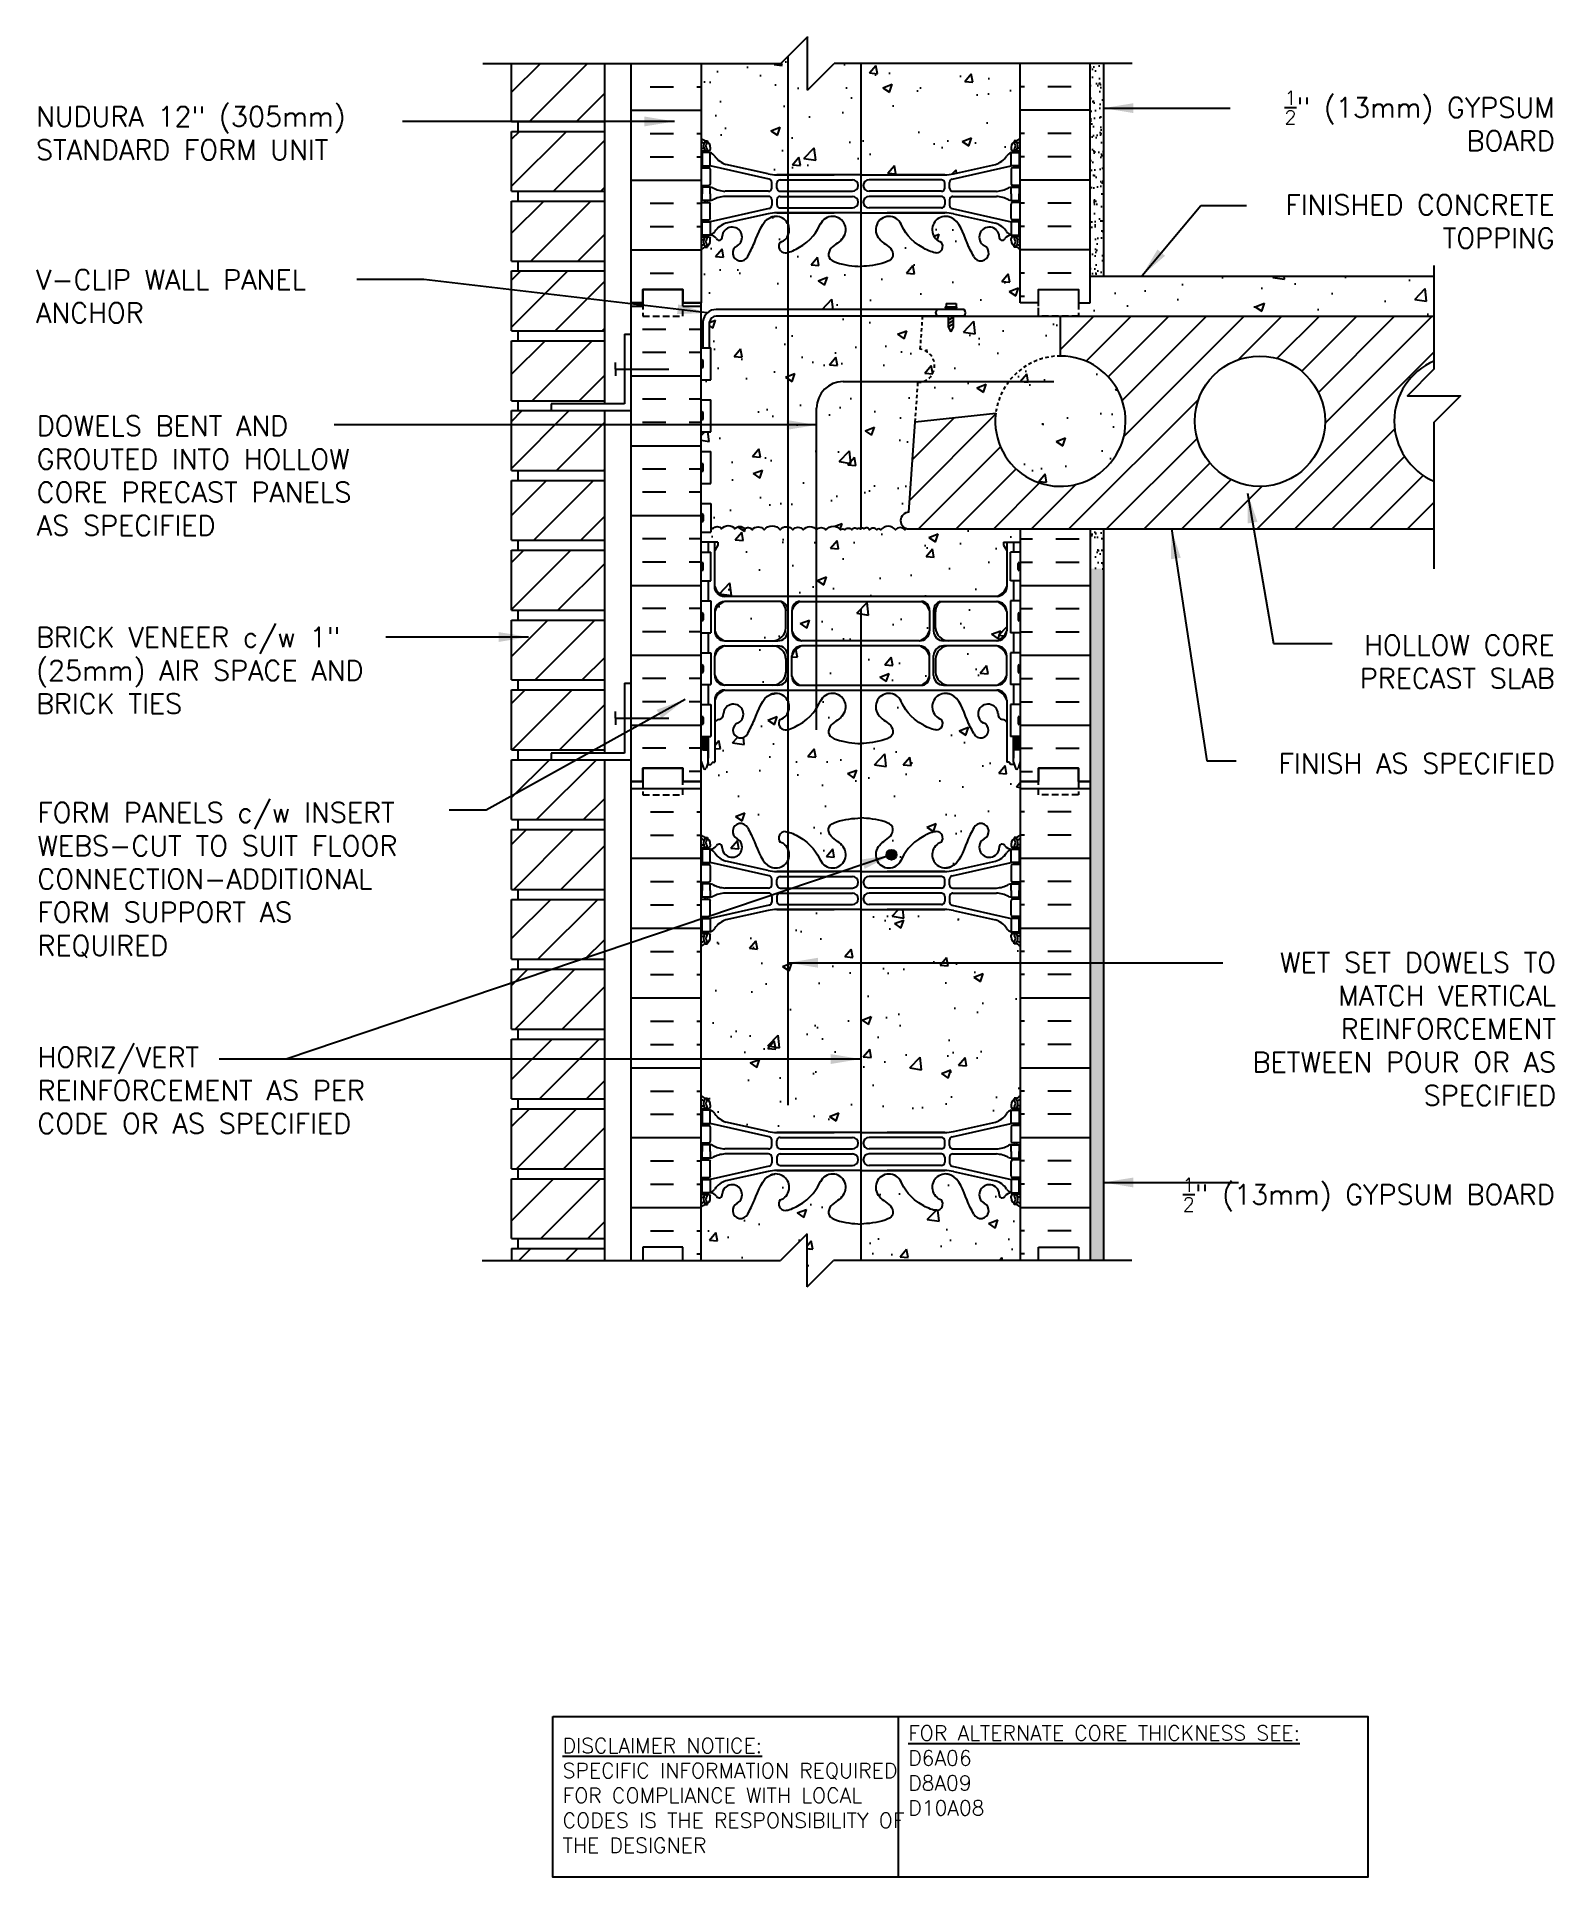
# Model space of a CAD drawing. Header units: inches. Extents: x 232.8 to 289.9, y 164.4 to 233.6.
import ezdxf

# ---------------------------------------------------------------- set-up
doc = ezdxf.new("R2010")
doc.units = ezdxf.units.IN
doc.header["$MEASUREMENT"] = 0
doc.linetypes.add('DASHED2', pattern=[0.375, 0.25, -0.125])
doc.linetypes.add('HIDDEN2', pattern=[0.1875, 0.125, -0.0625])
for name, color, linetype in [('HATCH', 12, 'Continuous'), ('Hidden2', 12, 'HIDDEN2'), ('line25', 2, 'Continuous'), ('LINE3', 3, 'Continuous'), ('LINE50', 5, 'Continuous'), ('LINE9', 9, 'Continuous'), ('TEXT', 4, 'Continuous'), ('Web_Edge', 9, 'Continuous')]:
    doc.layers.add(name, color=color, linetype=linetype)
doc.styles.add('DIM', font='romans.shx', dxfattribs={"width": 0.7})
doc.styles.add('ROMANS', font='romans.shx', dxfattribs={"height": 0.75})
doc.styles.get("Standard").update_dxf_attribs({"font": 'romans.shx', "height": 0.75})
doc.dimstyles.new('ext_12', dxfattribs={"dimscale": 12, "dimtxt": 0.09375, "dimasz": 0.09375, "dimexe": 0.09375, "dimexo": 0.0625, "dimgap": 0.0625, "dimtad": 1, "dimdec": 1, "dimzin": 3, "dimdsep": 46, "dimlunit": 4, "dimtxsty": 'DIM', "dimcen": 0.09, "dimdle": 0.09375, "dimclrt": 4, "dimadec": 0, "dimazin": 0, "dimtfac": 1, "dimtdec": 1, "dimtmove": 2, "dimatfit": 3, "dimfxl": 1, "dimfrac": 2, "dimtolj": 1, "dimtzin": 0, "dimarcsym": 0})
pattern_1 = [(37.5, (135.72206, 5.35787), (-0.01574834, 0.48170594), [0, -0.38, 0, -0.425, 0, -0.40625]), (7.5, (135.72206, 5.3579), (0.4424442, 0.7055365), [0, -0.205, 0, -0.3425, 0, -0.13125]), (327.5, (135.41456, 5.35787), (0.77853547, 0.00141476), [0, -0.125, 0, -0.45, 0, -0.5875]), (317.5, (135.41456, 5.3579), (0.7515317, 0.2194189), [0, -0.0625, 0, -0.295, 0, -0.3375])]
pattern_2 = [(50, (0, 0), (3.5863, -0.31376), [0.375, -4.125]), (355, (0, 0), (-0.693757, 3.76096), [0.3, -3.3]), (100.4514, (0.299, -0.026), (2.892544, 3.4472), [0.3187, -3.50571]), (46.1842, (0, 1), (5.336207, -0.827596), [0.5625, -6.1875]), (96.6356, (0.4447, 0.931), (4.67331, 4.87059), [0.47805, -5.25857]), (351.1842, (0, 1), (4.67331, 4.87059), [0.45, -4.95]), (21, (0.5, 0.75), (2.984535, -2.013094), [0.375, -4.125]), (326, (0.5, 0.75), (1.216577, 3.62575), [0.3, -3.3]), (71.4514, (0.7487, 0.5822), (4.201112, 1.612656), [0.3187, -3.50571]), (37.5, (0, 0), (0.0607993, 1.6644693), [0, -3.26, 0, -3.35, 0, -3.3125]), (7.5, (0, 0), (1.315348, 1.972059), [0, -1.91, 0, -3.185, 0, -1.2625]), (327.5, (-1.115, 0), (2.669112, -0.1127744), [0, -1.25, 0, -3.9, 0, -5.175]), (317.5, (-1.615, 0), (2.915931, 0.500525), [0, -1.625, 0, -2.59, 0, -3.675])]

msp = doc.modelspace()

# ---------------------------------------------------------------- texts
at = {"layer": 'TEXT', "char_height": 0.75, "style": 'ROMANS'}
for s, insert, width, attachment_point in [('NUDURA 12" (305mm) STANDARD FORM UNIT', (232.803, 229.952), 14.95852, 4), ('\\A1;{\\H0.7x;\\S1/2;}" (13mm) GYPSUM BOARD', (289.899, 230.412), 12.99266, 6), ('\\A1;FINISHED CONCRETE TOPPING', (289.899, 226.629), 12.99266, 6), ('V-CLIP WALL PANEL ANCHOR', (232.803, 223.817), 12.01477, 4), ('DOWELS BENT AND GROUTED INTO HOLLOW CORE PRECAST PANELS AS SPECIFIED', (232.832, 217.074), 13.62291, 4), ('BRICK VENEER c/w 1" (25mm) AIR SPACE AND BRICK TIES', (232.803, 209.753), 15.10061, 4), ('\\A1;HOLLOW CORE PRECAST SLAB', (289.899, 210.08), 10.94608, 6), ('\\A1;FINISH AS SPECIFIED', (289.899, 206.257), 12.93148, 6), ('FORM PANELS c/w INSERT WEBS-CUT TO SUIT FLOOR CONNECTION-ADDITIONAL\\PFORM SUPPORT AS \\PREQUIRED', (232.855, 201.874), 17.8384, 4), ('WET SET DOWELS TO MATCH VERTICAL REINFORCEMENT BETWEEN POUR OR AS SPECIFIED', (289.953, 196.275), 12.95276, 6), ('HORIZ/VERT REINFORCEMENT AS PER CODE OR AS SPECIFIED', (232.855, 193.965), 15.33694, 4), ('\\A1;{\\H0.7x;\\S1/2;}" (13mm) GYPSUM BOARD', (289.899, 190.046), 13.59481, 6)]:
    msp.add_mtext(s, dxfattribs=dict(at, insert=insert, width=width, attachment_point=attachment_point))
at = {"layer": 'TEXT', "char_height": 0.5625, "attachment_point": 4}
for s, insert, width in [('{\\LDISCLAIMER NOTICE:}\\PSPECIFIC INFORMATION REQUIRED FOR COMPLIANCE WITH LOCAL CODES IS THE RESPONSIBILITY OF THE DESIGNER', (252.604, 167.456), 14.00235), ('{\\LFOR ALTERNATE CORE THICKNESS SEE:\\P}D6A06\\PD8A09\\PD10A08', (265.596, 168.396), 23.33295)]:
    msp.add_mtext(s, dxfattribs=dict(at, insert=insert, width=width))

# ---------------------------------------------------------------- blocks, each defined once
blk = doc.blocks.new('12-inch Hinge Pin Web')
at = {"layer": 'Web_Edge'}
for p, q in [((349.823, 208.626), (349.901, 208.626)), ((349.823, 208.526), (350.107, 208.526)), ((349.969, 208.905), (350.059, 208.905)), ((349.969, 208.526), (349.969, 208.456)), ((350.059, 208.905), (350.059, 208.863)), ((350.059, 208.526), (350.059, 208.456)), ((350.169, 208.656), (350.169, 208.588)), ((361.477, 208.656), (361.477, 208.588)), ((361.823, 208.526), (361.54, 208.526)), ((361.677, 208.905), (361.587, 208.905)), ((361.587, 208.905), (361.587, 208.863)), ((361.587, 208.526), (361.587, 208.456)), ((361.677, 208.526), (361.677, 208.456)), ((361.823, 208.626), (361.746, 208.626)), ((349.823, 207.886), (350.107, 207.886)), ((349.969, 207.956), (349.969, 207.886)), ((350.059, 207.956), (350.059, 207.886)), ((352.382, 207.459), (350.164, 207.956)), ((350.169, 207.823), (350.169, 207.288)), ((352.339, 207.658), (350.758, 208.011)), ((352.666, 207.622), (354.823, 207.622)), ((355.823, 207.622), (352.666, 207.622)), ((355.823, 207.622), (358.981, 207.622)), ((358.981, 207.622), (356.823, 207.622)), ((359.265, 207.459), (361.482, 207.956)), ((359.308, 207.658), (360.889, 208.011)), ((361.477, 207.823), (361.477, 207.288)), ((361.823, 207.886), (361.54, 207.886)), ((361.587, 207.956), (361.587, 207.886)), ((361.677, 207.956), (361.677, 207.886)), ((349.823, 207.226), (350.107, 207.226)), ((349.969, 207.226), (349.969, 207.156)), ((350.059, 207.226), (350.059, 207.156)), ((352.355, 207), (350.717, 207)), ((352.48, 207.125), (352.48, 207.337)), ((352.667, 207.126), (352.667, 207.31)), ((352.792, 207.435), (355.511, 207.435)), ((352.792, 207.001), (355.511, 207.001)), ((358.855, 207.435), (356.135, 207.435)), ((358.855, 207.001), (356.135, 207.001)), ((358.98, 207.126), (358.98, 207.31)), ((359.167, 207.125), (359.167, 207.337)), ((359.292, 207), (360.93, 207)), ((361.823, 207.226), (361.54, 207.226)), ((361.587, 207.226), (361.587, 207.156)), ((361.677, 207.226), (361.677, 207.156)), ((349.823, 206.586), (350.107, 206.586)), ((349.969, 206.586), (349.969, 206.656)), ((350.059, 206.586), (350.059, 206.656)), ((352.382, 206.353), (350.164, 205.856)), ((350.169, 205.988), (350.169, 206.523)), ((352.355, 206.812), (350.717, 206.812)), ((352.48, 206.687), (352.48, 206.475)), ((352.666, 206.19), (354.823, 206.19)), ((355.823, 206.19), (352.666, 206.19)), ((352.667, 206.686), (352.667, 206.502)), ((352.792, 206.811), (355.511, 206.811)), ((352.792, 206.377), (355.511, 206.377)), ((355.823, 206.19), (358.981, 206.19)), ((358.855, 206.811), (356.135, 206.811)), ((358.855, 206.377), (356.135, 206.377)), ((358.981, 206.19), (356.823, 206.19)), ((358.98, 206.686), (358.98, 206.502)), ((359.167, 206.687), (359.167, 206.475)), ((359.265, 206.353), (361.482, 205.856)), ((359.292, 206.812), (360.93, 206.812)), ((361.477, 205.988), (361.477, 206.523)), ((361.823, 206.586), (361.54, 206.586)), ((361.587, 206.586), (361.587, 206.656)), ((361.677, 206.586), (361.677, 206.656)), ((349.823, 205.926), (350.107, 205.926)), ((349.969, 205.856), (349.969, 205.926)), ((350.059, 205.856), (350.059, 205.926)), ((352.339, 206.154), (350.758, 205.801)), ((359.308, 206.154), (360.889, 205.801)), ((361.823, 205.926), (361.54, 205.926)), ((361.587, 205.856), (361.587, 205.926)), ((361.677, 205.856), (361.677, 205.926)), ((349.823, 205.286), (350.107, 205.286)), ((349.823, 205.186), (349.901, 205.186)), ((349.969, 205.286), (349.969, 205.356)), ((349.969, 204.907), (350.059, 204.907)), ((350.059, 205.286), (350.059, 205.356)), ((350.059, 204.907), (350.059, 204.949)), ((350.169, 205.156), (350.169, 205.223)), ((361.477, 205.156), (361.477, 205.223)), ((361.823, 205.286), (361.54, 205.286)), ((361.587, 205.286), (361.587, 205.356)), ((361.587, 204.907), (361.587, 204.949)), ((361.677, 204.907), (361.587, 204.907)), ((361.677, 205.286), (361.677, 205.356)), ((361.823, 205.186), (361.746, 205.186)), ((349.823, 198.818), (349.901, 198.818)), ((349.823, 198.718), (350.107, 198.718)), ((349.969, 199.097), (350.059, 199.097)), ((349.969, 198.718), (349.969, 198.648)), ((350.059, 199.097), (350.059, 199.055)), ((350.059, 198.718), (350.059, 198.648)), ((350.169, 198.848), (350.169, 198.781)), ((361.477, 198.848), (361.477, 198.781)), ((361.823, 198.718), (361.54, 198.718)), ((361.677, 199.097), (361.587, 199.097)), ((361.587, 199.097), (361.587, 199.055)), ((361.587, 198.718), (361.587, 198.648)), ((361.677, 198.718), (361.677, 198.648)), ((361.823, 198.818), (361.746, 198.818)), ((349.823, 198.078), (350.107, 198.078)), ((349.969, 198.148), (349.969, 198.078)), ((350.059, 198.148), (350.059, 198.078)), ((352.382, 197.652), (350.164, 198.148)), ((350.169, 198.016), (350.169, 197.481)), ((352.339, 197.85), (350.758, 198.203)), ((359.265, 197.652), (361.482, 198.148)), ((359.308, 197.85), (360.889, 198.203)), ((361.477, 198.016), (361.477, 197.481)), ((361.823, 198.078), (361.54, 198.078)), ((361.587, 198.148), (361.587, 198.078)), ((361.677, 198.148), (361.677, 198.078)), ((349.823, 197.418), (350.107, 197.418)), ((349.969, 197.418), (349.969, 197.348)), ((350.059, 197.418), (350.059, 197.348)), ((352.355, 197.192), (350.717, 197.192)), ((352.48, 197.317), (352.48, 197.53)), ((352.666, 197.814), (354.823, 197.814)), ((355.823, 197.814), (352.666, 197.814)), ((352.667, 197.318), (352.667, 197.502)), ((352.792, 197.627), (355.511, 197.627)), ((352.792, 197.193), (355.511, 197.193)), ((355.823, 197.814), (358.981, 197.814)), ((358.855, 197.627), (356.135, 197.627)), ((358.855, 197.193), (356.135, 197.193)), ((358.981, 197.814), (356.823, 197.814)), ((358.98, 197.318), (358.98, 197.502)), ((359.167, 197.317), (359.167, 197.53)), ((359.292, 197.192), (360.93, 197.192)), ((361.823, 197.418), (361.54, 197.418)), ((361.587, 197.418), (361.587, 197.348)), ((361.677, 197.418), (361.677, 197.348)), ((349.823, 196.778), (350.107, 196.778)), ((349.969, 196.778), (349.969, 196.848)), ((350.059, 196.778), (350.059, 196.848)), ((352.382, 196.545), (350.164, 196.048)), ((350.169, 196.181), (350.169, 196.716)), ((352.355, 197.004), (350.717, 197.004)), ((352.48, 196.879), (352.48, 196.667)), ((352.667, 196.878), (352.667, 196.694)), ((352.792, 197.003), (355.511, 197.003)), ((352.792, 196.569), (355.511, 196.569)), ((358.855, 197.003), (356.135, 197.003)), ((358.855, 196.569), (356.135, 196.569)), ((358.98, 196.878), (358.98, 196.694)), ((359.167, 196.879), (359.167, 196.667)), ((359.265, 196.545), (361.482, 196.048)), ((359.292, 197.004), (360.93, 197.004)), ((361.477, 196.181), (361.477, 196.716)), ((361.823, 196.778), (361.54, 196.778)), ((361.587, 196.778), (361.587, 196.848)), ((361.677, 196.778), (361.677, 196.848)), ((349.823, 196.118), (350.107, 196.118)), ((349.969, 196.048), (349.969, 196.118)), ((350.059, 196.048), (350.059, 196.118)), ((352.339, 196.347), (350.758, 195.994)), ((352.666, 196.383), (354.823, 196.383)), ((355.823, 196.383), (352.666, 196.383)), ((355.823, 196.383), (358.981, 196.383)), ((358.981, 196.383), (356.823, 196.383)), ((359.308, 196.347), (360.889, 195.994)), ((361.823, 196.118), (361.54, 196.118)), ((361.587, 196.048), (361.587, 196.118)), ((361.677, 196.048), (361.677, 196.118)), ((349.823, 195.478), (350.107, 195.478)), ((349.823, 195.378), (349.901, 195.378)), ((349.969, 195.478), (349.969, 195.548)), ((350.059, 195.478), (350.059, 195.548)), ((350.059, 195.099), (350.059, 195.141)), ((350.169, 195.348), (350.169, 195.416)), ((361.477, 195.348), (361.477, 195.416)), ((361.823, 195.478), (361.54, 195.478)), ((361.587, 195.478), (361.587, 195.548)), ((361.587, 195.099), (361.587, 195.141)), ((361.677, 195.478), (361.677, 195.548)), ((361.823, 195.378), (361.746, 195.378)), ((349.969, 195.099), (350.059, 195.099)), ((361.677, 195.099), (361.587, 195.099))]:
    blk.add_line(p, q, dxfattribs=at)
for points in [[(349.864, 207.956), (350.164, 207.956), (350.164, 208.456), (349.864, 208.456)], [(361.782, 207.956), (361.482, 207.956), (361.482, 208.456), (361.782, 208.456)], [(349.864, 205.856), (350.164, 205.856), (350.164, 205.356), (349.864, 205.356)], [(361.782, 205.856), (361.482, 205.856), (361.482, 205.356), (361.782, 205.356)], [(349.864, 198.148), (350.164, 198.148), (350.164, 198.648), (349.864, 198.648)], [(361.782, 198.148), (361.482, 198.148), (361.482, 198.648), (361.782, 198.648)], [(349.864, 196.048), (350.164, 196.048), (350.164, 195.548), (349.864, 195.548)], [(361.782, 196.048), (361.482, 196.048), (361.482, 195.548), (361.782, 195.548)]]:
    blk.add_lwpolyline(points, close=True, dxfattribs=at)
for points in [[(350.164, 206.906), (350.164, 207.156), (349.864, 207.156), (349.864, 206.906)], [(350.164, 206.906), (350.164, 206.656), (349.864, 206.656), (349.864, 206.906)], [(361.482, 206.906), (361.482, 207.156), (361.782, 207.156), (361.782, 206.906)], [(361.482, 206.906), (361.482, 206.656), (361.782, 206.656), (361.782, 206.906)], [(350.164, 197.098), (350.164, 197.348), (349.864, 197.348), (349.864, 197.098)], [(361.482, 197.098), (361.482, 197.348), (361.782, 197.348), (361.782, 197.098)], [(350.164, 197.098), (350.164, 196.848), (349.864, 196.848), (349.864, 197.098)], [(361.482, 197.098), (361.482, 196.848), (361.782, 196.848), (361.782, 197.098)]]:
    blk.add_lwpolyline(points, dxfattribs=at)
for centre, radius, start, end in [((350.169, 209.363), 0.5, 226.21089, 250.52878), ((351.309, 209.126), 0.3, 27.59697, 243.94252), ((352.982, 208.879), 0.242, 90, 218.23271), ((358.665, 208.879), 0.242, 321.76729, 90), ((360.337, 209.126), 0.3, 296.05748, 152.40303), ((361.477, 209.363), 0.5, 289.47122, 313.78911), ((350.169, 209.363), 0.6, 234.78322, 245.07477), ((349.902, 208.646), 0.0196, 269.40316, 15.4901), ((350.163, 208.71), 0.25, 140.11451, 222.46087), ((349.907, 208.8), 0.021, 343.464, 63.99573), ((350.005, 208.841), 0.045, 321.448, 139.1879), ((350.012, 208.572), 0.045, 222.46087, 42.46087), ((349.919, 208.656), 0.25, 0, 70.52878), ((350.163, 208.71), 0.16, 140.00008, 222.46087), ((350.107, 208.588), 0.0625, 270, 0), ((350.127, 208.805), 0.352, 276.12908, 321.53314), ((350.042, 208.113), 0.364, 34.97751, 70.33874), ((350.965, 208.725), 0.743, 212.79192, 253.81071), ((350.504, 208.537), 0.113, 347.81557, 154.05694), ((350.989, 208.532), 0.375, 182.92371, 59.86753), ((352.636, 208.254), 0.5, 246.21387, 71.79367), ((354.761, 208.254), 0.5, 204.81899, 44.18751), ((356.886, 208.254), 0.5, 135.81249, 335.18101), ((359.011, 208.254), 0.5, 108.20633, 293.78613), ((360.657, 208.532), 0.375, 120.13247, 357.07629), ((360.682, 208.725), 0.743, 286.18929, 327.20808), ((361.143, 208.537), 0.113, 25.94306, 192.18443), ((361.52, 208.805), 0.352, 218.46686, 263.87092), ((361.605, 208.113), 0.364, 109.66126, 145.02249), ((361.727, 208.656), 0.25, 109.47122, 180), ((361.54, 208.588), 0.0625, 180, 270), ((361.635, 208.572), 0.045, 137.53913, 317.53913), ((361.641, 208.841), 0.045, 40.8121, 218.552), ((361.484, 208.71), 0.16, 317.53913, 39.99992), ((361.484, 208.71), 0.25, 317.53913, 39.88549), ((361.74, 208.8), 0.021, 116.00427, 196.536), ((361.745, 208.646), 0.0196, 164.5099, 270.59684), ((361.477, 209.363), 0.6, 294.92523, 305.21678), ((350.107, 207.823), 0.0625, 0, 90), ((352.666, 209.122), 1.5, 257.41348, 270), ((358.981, 209.122), 1.5, 270, 282.58652), ((361.54, 207.823), 0.0625, 90, 180), ((350.107, 207.288), 0.0625, 270, 0), ((350.16, 206.937), 0.219, 60.49375, 88.91995), ((350.806, 208.167), 1.17, 242.63655, 265.65045), ((352.355, 207.125), 0.125, 270, 0), ((352.355, 207.337), 0.125, 0, 77.37673), ((352.792, 207.31), 0.125, 90, 180), ((352.792, 207.126), 0.125, 180, 270), ((355.511, 207.218), 0.217, 270, 90), ((356.135, 207.218), 0.217, 90, 270), ((358.855, 207.31), 0.125, 0, 90), ((358.855, 207.126), 0.125, 270, 360), ((359.292, 207.337), 0.125, 102.62327, 180), ((359.292, 207.125), 0.125, 180, 270), ((360.841, 208.167), 1.17, 274.34955, 297.36345), ((361.487, 206.937), 0.219, 91.08005, 119.50625), ((361.54, 207.288), 0.0625, 180, 270), ((350.107, 206.523), 0.0625, 0, 90), ((350.16, 206.875), 0.219, 271.08005, 299.50625), ((350.806, 205.645), 1.17, 94.34955, 117.36345), ((352.666, 204.69), 1.5, 90, 102.58652), ((352.355, 206.687), 0.125, 0, 90), ((352.355, 206.475), 0.125, 282.62327, 0), ((352.792, 206.686), 0.125, 90, 180), ((352.792, 206.502), 0.125, 180, 270), ((355.511, 206.594), 0.217, 270, 90), ((356.135, 206.594), 0.217, 90, 270), ((358.855, 206.686), 0.125, 0, 90), ((358.855, 206.502), 0.125, 270, 0), ((358.981, 204.69), 1.5, 77.41348, 90), ((359.292, 206.687), 0.125, 90, 180), ((359.292, 206.475), 0.125, 180, 257.37673), ((360.841, 205.645), 1.17, 62.63655, 85.65045), ((361.487, 206.875), 0.219, 240.49375, 268.91995), ((361.54, 206.523), 0.0625, 90, 180), ((350.107, 205.988), 0.0625, 270, 0), ((350.965, 205.087), 0.743, 106.18929, 147.20808), ((360.682, 205.087), 0.743, 32.79192, 73.81071), ((361.54, 205.988), 0.0625, 180, 270), ((350.169, 204.449), 0.6, 114.92523, 125.21678), ((350.169, 204.449), 0.5, 109.47122, 133.78911), ((349.902, 205.166), 0.0196, 344.5099, 90.59684), ((350.163, 205.101), 0.25, 137.53913, 219.88549), ((349.907, 205.012), 0.021, 296.00427, 16.536), ((350.005, 204.97), 0.045, 220.8121, 38.552), ((350.012, 205.24), 0.045, 317.53913, 137.53913), ((350.163, 205.101), 0.16, 137.53913, 219.99992), ((349.919, 205.156), 0.25, 289.47122, 360), ((350.107, 205.223), 0.0625, 360, 90), ((350.042, 205.699), 0.364, 289.66126, 325.02249), ((361.605, 205.699), 0.364, 214.97751, 250.33874), ((361.54, 205.223), 0.0625, 90, 180), ((361.727, 205.156), 0.25, 180, 250.52878), ((361.635, 205.24), 0.045, 42.46087, 222.46087), ((361.641, 204.97), 0.045, 141.448, 319.1879), ((361.484, 205.101), 0.16, 320.00008, 42.46087), ((361.477, 204.449), 0.5, 46.21089, 70.52878), ((361.484, 205.101), 0.25, 320.11451, 42.46087), ((361.74, 205.012), 0.021, 163.464, 243.99573), ((361.745, 205.166), 0.0196, 89.40316, 195.4901), ((361.477, 204.449), 0.6, 54.78322, 65.07477), ((350.169, 199.555), 0.5, 226.21089, 250.52878), ((350.169, 199.555), 0.6, 234.78322, 245.07477), ((349.902, 198.838), 0.0196, 269.40316, 15.4901), ((350.163, 198.903), 0.25, 140.11451, 222.46087), ((349.907, 198.992), 0.021, 343.464, 63.99573), ((350.005, 199.034), 0.045, 321.448, 139.1879), ((350.012, 198.764), 0.045, 222.46087, 42.46087), ((349.919, 198.848), 0.25, 0, 70.52878), ((350.163, 198.903), 0.16, 140.00008, 222.46087), ((350.107, 198.781), 0.0625, 270, 0), ((350.042, 198.306), 0.364, 34.97751, 70.33874), ((361.605, 198.306), 0.364, 109.66126, 145.02249), ((361.727, 198.848), 0.25, 109.47122, 180), ((361.54, 198.781), 0.0625, 180, 270), ((361.635, 198.764), 0.045, 137.53913, 317.53913), ((361.641, 199.034), 0.045, 40.8121, 218.552), ((361.484, 198.903), 0.16, 317.53913, 39.99992), ((361.477, 199.555), 0.5, 289.47122, 313.78911), ((361.484, 198.903), 0.25, 317.53913, 39.88549), ((361.74, 198.992), 0.021, 116.00427, 196.536), ((361.745, 198.838), 0.0196, 164.5099, 270.59684), ((361.477, 199.555), 0.6, 294.92523, 305.21678), ((350.107, 198.016), 0.0625, 0, 90), ((350.965, 198.917), 0.743, 212.79192, 253.81071), ((360.682, 198.917), 0.743, 286.18929, 327.20808), ((361.54, 198.016), 0.0625, 90, 180), ((350.107, 197.481), 0.0625, 270, 0), ((350.16, 197.13), 0.219, 60.49375, 88.91995), ((350.806, 198.359), 1.17, 242.63655, 265.65045), ((352.666, 199.314), 1.5, 257.41348, 270), ((352.355, 197.317), 0.125, 270, 0), ((352.355, 197.53), 0.125, 0, 77.37673), ((352.792, 197.502), 0.125, 90, 180), ((352.792, 197.318), 0.125, 180, 270), ((355.511, 197.41), 0.217, 270, 90), ((356.135, 197.41), 0.217, 90, 270), ((358.855, 197.502), 0.125, 0, 90), ((358.855, 197.318), 0.125, 270, 360), ((358.981, 199.314), 1.5, 270, 282.58652), ((359.292, 197.53), 0.125, 102.62327, 180), ((359.292, 197.317), 0.125, 180, 270), ((360.841, 198.359), 1.17, 274.34955, 297.36345), ((361.487, 197.13), 0.219, 91.08005, 119.50625), ((361.54, 197.481), 0.0625, 180, 270), ((350.107, 196.716), 0.0625, 0, 90), ((350.16, 197.067), 0.219, 271.08005, 299.50625), ((350.806, 195.837), 1.17, 94.34955, 117.36345), ((352.355, 196.879), 0.125, 0, 90), ((352.355, 196.667), 0.125, 282.62327, 0), ((352.792, 196.878), 0.125, 90, 180), ((352.792, 196.694), 0.125, 180, 270), ((355.511, 196.786), 0.217, 270, 90), ((356.135, 196.786), 0.217, 90, 270), ((358.855, 196.878), 0.125, 0, 90), ((358.855, 196.694), 0.125, 270, 0), ((359.292, 196.879), 0.125, 90, 180), ((359.292, 196.667), 0.125, 180, 257.37673), ((360.841, 195.837), 1.17, 62.63655, 85.65045), ((361.487, 197.067), 0.219, 240.49375, 268.91995), ((361.54, 196.716), 0.0625, 90, 180), ((350.107, 196.181), 0.0625, 270, 0), ((350.965, 195.28), 0.743, 106.18929, 147.20808), ((350.989, 195.472), 0.375, 300.13247, 177.07629), ((352.666, 194.883), 1.5, 90, 102.58652), ((352.636, 195.75), 0.5, 288.20633, 113.78613), ((354.761, 195.75), 0.5, 315.81249, 155.18101), ((356.886, 195.75), 0.5, 24.81899, 224.18751), ((359.011, 195.75), 0.5, 66.21387, 251.79367), ((358.981, 194.883), 1.5, 77.41348, 90), ((360.657, 195.472), 0.375, 2.92371, 239.86753), ((360.682, 195.28), 0.743, 32.79192, 73.81071), ((361.54, 196.181), 0.0625, 180, 270), ((350.169, 194.641), 0.6, 114.92523, 125.21678), ((350.169, 194.641), 0.5, 109.47122, 133.78911), ((349.902, 195.359), 0.0196, 344.5099, 90.59684), ((350.163, 195.294), 0.25, 137.53913, 219.88549), ((349.907, 195.204), 0.021, 296.00427, 16.536), ((350.005, 195.163), 0.045, 220.8121, 38.552), ((350.012, 195.432), 0.045, 317.53913, 137.53913), ((350.163, 195.294), 0.16, 137.53913, 219.99992), ((349.919, 195.348), 0.25, 289.47122, 360), ((350.107, 195.416), 0.0625, 360, 90), ((350.042, 195.891), 0.364, 289.66126, 325.02249), ((350.127, 195.199), 0.352, 38.46686, 83.87092), ((350.504, 195.467), 0.113, 205.94306, 12.18443), ((351.309, 194.878), 0.3, 116.05748, 332.40303), ((352.982, 195.125), 0.242, 141.76729, 270), ((358.665, 195.125), 0.242, 270, 38.23271), ((360.337, 194.878), 0.3, 207.59697, 63.94252), ((361.143, 195.467), 0.113, 167.81557, 334.05694), ((361.52, 195.199), 0.352, 96.12908, 141.53314), ((361.605, 195.891), 0.364, 214.97751, 250.33874), ((361.54, 195.416), 0.0625, 90, 180), ((361.727, 195.348), 0.25, 180, 250.52878), ((361.635, 195.432), 0.045, 42.46087, 222.46087), ((361.641, 195.163), 0.045, 141.448, 319.1879), ((361.484, 195.294), 0.16, 320.00008, 42.46087), ((361.477, 194.641), 0.5, 46.21089, 70.52878), ((361.484, 195.294), 0.25, 320.11451, 42.46087), ((361.74, 195.204), 0.021, 163.464, 243.99573), ((361.745, 195.359), 0.0196, 89.40316, 195.4901), ((361.477, 194.641), 0.6, 54.78322, 65.07477)]:
    blk.add_arc(centre, radius, start, end, dxfattribs=at)
for points, knots in [([(351.575, 209.265), (351.661, 209.098), (351.914, 208.608), (352.128, 207.859), (352.538, 207.764), (352.595, 207.756)], [0, 0, 0, 0, 0.579211, 1.703896, 1.875321, 1.875321, 1.875321, 1.875321]), ([(352.982, 209.121), (353.103, 209.123), (353.937, 208.766), (354.176, 208.309), (354.317, 208.026)], [0.038125, 0.038125, 0.038125, 0.038125, 0.320663, 1.258119, 1.258119, 1.258119, 1.258119]), ([(355.119, 208.603), (355.012, 208.766), (354.652, 208.856), (354.575, 209.352), (355.123, 209.588), (355.527, 209.616), (355.823, 209.637)], [0.229407, 0.229407, 0.229407, 0.229407, 0.844432, 1.128849, 1.464331, 2.389004, 2.389004, 2.389004, 2.389004]), ([(356.527, 208.603), (356.635, 208.766), (356.995, 208.856), (357.072, 209.352), (356.524, 209.588), (356.12, 209.616), (355.823, 209.637)], [0.229407, 0.229407, 0.229407, 0.229407, 0.844432, 1.128849, 1.464331, 2.389004, 2.389004, 2.389004, 2.389004]), ([(358.665, 209.121), (358.544, 209.123), (357.71, 208.766), (357.471, 208.309), (357.33, 208.026)], [0.038125, 0.038125, 0.038125, 0.038125, 0.320663, 1.258119, 1.258119, 1.258119, 1.258119]), ([(360.072, 209.265), (359.986, 209.098), (359.733, 208.608), (359.519, 207.859), (359.109, 207.764), (359.052, 207.756)], [0, 0, 0, 0, 0.579211, 1.703896, 1.875321, 1.875321, 1.875321, 1.875321]), ([(351.575, 194.739), (351.661, 194.906), (351.914, 195.396), (352.128, 196.145), (352.538, 196.24), (352.595, 196.248)], [0, 0, 0, 0, 0.579211, 1.703896, 1.875321, 1.875321, 1.875321, 1.875321]), ([(352.982, 194.883), (353.103, 194.881), (353.937, 195.239), (354.176, 195.695), (354.317, 195.979)], [0.038125, 0.038125, 0.038125, 0.038125, 0.320663, 1.258119, 1.258119, 1.258119, 1.258119]), ([(358.665, 194.883), (358.544, 194.881), (357.71, 195.239), (357.471, 195.695), (357.33, 195.979)], [0.038125, 0.038125, 0.038125, 0.038125, 0.320663, 1.258119, 1.258119, 1.258119, 1.258119]), ([(360.072, 194.739), (359.986, 194.906), (359.733, 195.396), (359.519, 196.145), (359.109, 196.24), (359.052, 196.248)], [0, 0, 0, 0, 0.579211, 1.703896, 1.875321, 1.875321, 1.875321, 1.875321]), ([(355.119, 195.401), (355.012, 195.238), (354.652, 195.148), (354.575, 194.652), (355.123, 194.416), (355.527, 194.388), (355.823, 194.367)], [0.229407, 0.229407, 0.229407, 0.229407, 0.844432, 1.128849, 1.464331, 2.389004, 2.389004, 2.389004, 2.389004]), ([(356.527, 195.401), (356.635, 195.238), (356.995, 195.148), (357.072, 194.652), (356.524, 194.416), (356.12, 194.388), (355.823, 194.367)], [0.229407, 0.229407, 0.229407, 0.229407, 0.844432, 1.128849, 1.464331, 2.389004, 2.389004, 2.389004, 2.389004])]:
    blk.add_open_spline(points, degree=3, knots=knots, dxfattribs=at)
for points in [[(352.667, 207.131), (352.667, 207.305)], [(358.98, 207.131), (358.98, 207.305)], [(352.667, 206.681), (352.667, 206.507)], [(358.98, 206.681), (358.98, 206.507)], [(352.667, 197.323), (352.667, 197.497)], [(358.98, 197.323), (358.98, 197.497)], [(352.667, 196.873), (352.667, 196.699)], [(358.98, 196.873), (358.98, 196.699)]]:
    blk.add_open_spline(points, degree=1, dxfattribs=at)

# ---------------------------------------------------------------- hatches: boundary and pattern name
at = {"layer": 'HATCH'}
h = msp.add_hatch(dxfattribs=at)
h.set_pattern_fill('AR-CONC', color=256, scale=0.5)
h.set_pattern_definition(pattern_2)
h.paths.add_polyline_path([(269.811, 232.572), (262.811, 232.572), (261.811, 231.572), (261.811, 233.572), (260.811, 232.572), (257.811, 232.572), (257.811, 229.765, 0.088416), (257.957, 229.667), (258.047, 229.667), (258.047, 229.626, -0.249069), (258.157, 229.418), (258.157, 229.351, -0.414214), (258.095, 229.288), (258.047, 229.288), (258.047, 229.218), (258.152, 229.218, -0.168672), (258.338, 229.069, 0.17445), (258.746, 228.773), (260.327, 228.42, 0.054974), (260.653, 228.384), (263.811, 228.384), (266.969, 228.384, 0.054974), (267.296, 228.42), (268.877, 228.773, 0.17445), (269.284, 229.069, -0.168672), (269.47, 229.218), (269.575, 229.218), (269.575, 229.288), (269.528, 229.288, -0.414214), (269.465, 229.351), (269.465, 229.418, -0.249069), (269.575, 229.626), (269.575, 229.667), (269.665, 229.667, 0.088413), (269.811, 229.765)])
h.paths.add_polyline_path([(271.319, 221.572, 0.379205), (268.886, 219.418, 2.637096)])
h = msp.add_hatch(dxfattribs=at)
h.set_pattern_fill('ANSI31', color=256, scale=10, style=0)
h.set_pattern_definition([(45, (265.2489, 223.0723), (-0.883883, 0.883883), [])])
h.paths.add_polyline_path([(254.186, 232.572), (250.686, 232.572), (250.686, 230.393), (254.186, 230.393)])
h.paths.add_polyline_path([(254.186, 230.018), (250.686, 230.018), (250.686, 227.768), (254.186, 227.768)])
h.paths.add_polyline_path([(254.186, 227.393), (250.686, 227.393), (250.686, 225.143), (254.186, 225.143)])
h.paths.add_polyline_path([(254.186, 224.768), (250.686, 224.768), (250.686, 222.518), (254.186, 222.518)])
h.paths.add_polyline_path([(254.186, 222.143), (250.686, 222.143), (250.686, 219.893), (254.186, 219.893)])
h.paths.add_polyline_path([(254.186, 219.518), (252.177, 219.518), (250.686, 219.518), (250.686, 217.268), (254.186, 217.268)])
h.paths.add_polyline_path([(254.186, 216.893), (250.686, 216.893), (250.686, 214.643), (254.186, 214.643)])
h.paths.add_polyline_path([(254.186, 214.268), (250.686, 214.268), (250.686, 212.018), (254.186, 212.018)])
h.paths.add_polyline_path([(254.186, 211.643), (250.686, 211.643), (250.686, 209.393), (254.186, 209.393)])
h.paths.add_polyline_path([(254.186, 209.018), (250.686, 209.018), (250.686, 206.768), (254.186, 206.768)])
h.paths.add_polyline_path([(254.186, 206.393), (252.177, 206.393), (250.686, 206.393), (250.686, 204.143), (254.186, 204.143)])
h.paths.add_polyline_path([(254.186, 203.768), (250.686, 203.768), (250.686, 201.518), (254.186, 201.518)])
h.paths.add_polyline_path([(254.186, 201.143), (250.686, 201.143), (250.686, 198.893), (254.186, 198.893)])
h.paths.add_polyline_path([(254.186, 198.518), (250.686, 198.518), (250.686, 196.268), (254.186, 196.268)])
h.paths.add_polyline_path([(254.186, 195.893), (250.686, 195.893), (250.686, 193.643), (254.186, 193.643)])
h.paths.add_polyline_path([(254.186, 193.268), (250.686, 193.268), (250.686, 191.018), (254.186, 191.018)])
h.paths.add_polyline_path([(254.186, 190.643), (250.686, 190.643), (250.686, 188.393), (254.186, 188.393)])
h.paths.add_polyline_path([(254.186, 188.018), (250.686, 188.018), (250.686, 187.572), (254.186, 187.572)])
h = msp.add_hatch(dxfattribs=at)
h.set_pattern_fill('AR-SAND', color=256, scale=0.25, style=0)
h.set_pattern_definition(pattern_1)
h.paths.add_polyline_path([(272.436, 224.572), (272.936, 224.572), (272.936, 232.572), (272.436, 232.572)])
h = msp.add_hatch(dxfattribs=at)
h.set_pattern_fill('AR-CONC', color=256, scale=0.5)
h.set_pattern_definition(pattern_2)
edge = h.paths.add_edge_path()
edge.add_arc((269.465, 225.211), 0.5, 46.21089, 66.42182)
edge.add_line((269.665, 225.67), (269.575, 225.67))
edge.add_line((269.575, 225.67), (269.575, 225.711))
edge.add_arc((269.715, 225.918), 0.25, 180, 235.9442, ccw=False)
edge.add_line((269.465, 225.918), (269.465, 225.986))
edge.add_arc((269.528, 225.986), 0.0625, 90, 180, ccw=False)
edge.add_line((269.528, 226.048), (269.575, 226.048))
edge.add_line((269.575, 226.048), (269.575, 226.118))
edge.add_line((269.575, 226.118), (269.47, 226.118))
edge.add_arc((269.508, 225.769), 0.352, 96.12908, 141.53314)
edge.add_arc((269.131, 226.037), 0.113, 167.81557, 334.05694, ccw=False)
edge.add_arc((268.645, 226.042), 0.375, 2.92371, 239.86753)
edge.add_arc((268.325, 225.448), 0.3, -152.40303, 63.94252, ccw=False)
edge.add_spline(control_points=[(268.06, 225.309), (267.974, 225.476), (267.721, 225.966), (267.526, 226.647), (267.201, 226.778)], knot_values=[0, 0, 0, 0, 0.579211, 1.703896, 1.703896, 1.703896, 1.703896], degree=3, periodic=0)
edge.add_spline(control_points=[(267.201, 226.778), (267.151, 226.797), (267.097, 226.81), (267.04, 226.818)], knot_values=[1.703896, 1.703896, 1.703896, 1.703896, 1.875321, 1.875321, 1.875321, 1.875321], degree=3, periodic=0)
edge.add_arc((266.999, 226.32), 0.5, 85.29258, 251.79367)
edge.add_arc((266.653, 225.695), 0.242, -90, 38.23271, ccw=False)
edge.add_spline(control_points=[(266.653, 225.453), (266.532, 225.451), (265.712, 225.803), (265.467, 226.25), (265.328, 226.53)], knot_values=[0.038125, 0.038125, 0.038125, 0.038125, 0.320663, 1.237398, 1.237398, 1.237398, 1.237398], degree=3, periodic=0)
edge.add_arc((264.874, 226.32), 0.5, 24.81899, 224.18751)
edge.add_spline(control_points=[(264.515, 225.972), (264.623, 225.809), (264.983, 225.718), (265.06, 225.222), (264.511, 224.986), (264.108, 224.958), (263.811, 224.937)], knot_values=[0.229407, 0.229407, 0.229407, 0.229407, 0.844432, 1.128849, 1.464331, 2.389004, 2.389004, 2.389004, 2.389004], degree=3, periodic=0)
edge.add_spline(control_points=[(263.811, 224.937), (263.515, 224.958), (263.111, 224.986), (262.563, 225.222), (262.64, 225.718), (263, 225.809), (263.107, 225.972)], knot_values=[0.229407, 0.229407, 0.229407, 0.229407, 1.15408, 1.489562, 1.773979, 2.389004, 2.389004, 2.389004, 2.389004], degree=3, periodic=0)
edge.add_arc((262.749, 226.32), 0.5, 315.81249, 515.18101)
edge.add_spline(control_points=[(262.295, 226.53), (262.156, 226.25), (261.911, 225.803), (261.091, 225.451), (260.97, 225.453)], knot_values=[0.038125, 0.038125, 0.038125, 0.038125, 0.95486, 1.237398, 1.237398, 1.237398, 1.237398], degree=3, periodic=0)
edge.add_arc((260.97, 225.695), 0.242, 141.76729, 270, ccw=False)
edge.add_arc((260.624, 226.32), 0.5, 288.20633, 454.70742)
edge.add_spline(control_points=[(260.583, 226.818), (260.526, 226.81), (260.472, 226.797), (260.422, 226.778)], knot_values=[1.703896, 1.703896, 1.703896, 1.703896, 1.875321, 1.875321, 1.875321, 1.875321], degree=3, periodic=0)
edge.add_spline(control_points=[(260.422, 226.778), (260.097, 226.647), (259.902, 225.966), (259.649, 225.476), (259.563, 225.309)], knot_values=[0, 0, 0, 0, 1.124685, 1.703896, 1.703896, 1.703896, 1.703896], degree=3, periodic=0)
edge.add_arc((259.297, 225.448), 0.3, 116.05748, 333.03104, ccw=False)
edge.add_arc((258.977, 226.042), 0.375, 300.13247, 537.07629)
edge.add_arc((258.492, 226.037), 0.113, -154.05694, 12.18443, ccw=False)
edge.add_arc((258.115, 225.769), 0.352, 38.46686, 83.87092)
edge.add_line((258.152, 226.118), (258.047, 226.118))
edge.add_line((258.047, 226.118), (258.047, 226.048))
edge.add_line((258.047, 226.048), (258.095, 226.048))
edge.add_arc((258.095, 225.986), 0.0625, 0, 90, ccw=False)
edge.add_line((258.157, 225.986), (258.157, 225.918))
edge.add_arc((257.907, 225.918), 0.25, 304.0558, 360, ccw=False)
edge.add_line((258.047, 225.711), (258.047, 225.67))
edge.add_line((258.047, 225.67), (257.957, 225.67))
edge.add_arc((258.157, 225.211), 0.5, 113.57818, 133.78911)
edge.add_line((257.811, 225.572), (257.811, 223.572))
edge.add_line((257.811, 223.572), (257.811, 221.877))
edge.add_line((257.811, 221.877), (257.879, 221.877))
edge.add_line((257.879, 221.877), (257.879, 222.879))
edge.add_arc((258.375, 222.823), 0.499, 90.45616, 173.57378, ccw=False)
edge.add_line((258.371, 223.322), (267.114, 223.322))
edge.add_line((267.114, 223.322), (267.114, 223.362))
edge.add_line((267.114, 223.362), (267.02, 223.362))
edge.add_arc((267.02, 223.394), 0.0312, 90, 270, ccw=False)
edge.add_line((267.02, 223.425), (267.02, 223.55))
edge.add_line((267.02, 223.55), (267.395, 223.55))
edge.add_line((267.395, 223.55), (267.395, 223.425))
edge.add_arc((267.395, 223.394), 0.0312, -90, 90, ccw=False)
edge.add_line((267.395, 223.362), (267.301, 223.362))
edge.add_line((267.301, 223.362), (267.301, 223.322))
edge.add_line((267.301, 223.322), (267.704, 223.322))
edge.add_arc((267.567, 223.196), 0.186, -41.81955, 42.64251, ccw=False)
edge.add_line((267.706, 223.072), (270.499, 223.072))
edge.add_line((270.499, 223.072), (270.499, 223.572))
edge.add_line((270.499, 223.572), (269.811, 223.572))
edge.add_line((269.811, 223.572), (269.811, 225.572))
h = msp.add_hatch(dxfattribs=at)
h.set_pattern_fill('AR-CONC', color=256, scale=0.5, style=0)
h.set_pattern_definition([(50, (135.722, 16.384), (3.5863, -0.31376), [0.375, -4.125]), (355, (135.722, 16.384), (-0.693757, 3.76096), [0.3, -3.3]), (100.4514, (136.021, 16.3578), (2.892547, 3.4472), [0.3187, -3.50571]), (46.1842, (135.722, 17.384), (5.336205, -0.827595), [0.5625, -6.1875]), (96.6356, (136.167, 17.315), (4.67331, 4.87059), [0.47805, -5.25856]), (351.1842, (135.722, 17.384), (4.67331, 4.87059), [0.45, -4.95]), (21, (136.222, 17.134), (2.984535, -2.013094), [0.375, -4.125]), (326, (136.222, 17.134), (1.216577, 3.62575), [0.3, -3.3]), (71.4514, (136.4708, 16.966), (4.201113, 1.612652), [0.3187, -3.50571]), (37.5, (135.722, 16.3839), (0.060799, 1.664469), [0, -3.26, 0, -3.35, 0, -3.3125]), (7.5, (135.722, 16.3839), (1.315348, 1.972059), [0, -1.91, 0, -3.185, 0, -1.2625]), (327.5, (134.607, 16.3839), (2.669112, -0.1127744), [0, -1.25, 0, -3.9, 0, -5.175]), (317.5, (134.107, 16.384), (2.91593, 0.500525), [0, -1.625, 0, -2.59, 0, -3.675])])
h.paths.add_polyline_path([(272.436, 224.572), (272.436, 223.072), (285.362, 223.072), (285.362, 224.572)])
h = msp.add_hatch(dxfattribs=at)
h.set_pattern_fill('INSUL', color=256, scale=7, angle=180, style=0)
h.set_pattern_definition([(180, (265.2284, 205.0723), (-3e-16, -2.625), []), (180, (265.2284, 204.1973), (-3e-16, -2.625), [0.875, -0.875]), (180, (265.2284, 203.3223), (-3e-16, -2.625), [0.875, -0.875])])
h.paths.add_polyline_path([(255.186, 205.572), (255.624, 205.572), (255.624, 206.072), (257.124, 206.072), (257.124, 205.572), (257.811, 205.572), (257.811, 223.572), (257.561, 223.572), (257.124, 223.572), (257.124, 223.072), (255.624, 223.072), (255.624, 223.572), (255.186, 223.572)])
h = msp.add_hatch(dxfattribs=at)
h.set_pattern_fill('AR-CONC', color=256, scale=0.5)
h.set_pattern_definition(pattern_2)
h.paths.add_polyline_path([(265.965, 220.581, 0.932515), (266.052, 221.825), (266.14, 223.072), (258.372, 223.072, 0.366745), (258.128, 222.861), (258.128, 221.877), (258.176, 221.877), (258.176, 220.677), (257.811, 220.677), (257.811, 219.927), (258.176, 219.927), (258.176, 218.727), (257.811, 218.727), (257.811, 217.977), (258.176, 217.977), (258.176, 216.777), (257.811, 216.777), (257.811, 216.027), (258.176, 216.027), (258.176, 215.146, -0.08702), (258.25, 215.072, -0.520567), (258.582, 215.072, -0.520567), (259.084, 215.072, -0.520567), (259.447, 215.072, -0.520567), (259.728, 215.032, -0.520567), (260.181, 215.032, -0.520567), (260.784, 215.032, -0.520567), (261.257, 215.032, -0.520567), (261.649, 215.032, -0.520567), (262.152, 215.032, -0.520567), (262.504, 215.032, -0.520567), (263.057, 215.032, -0.520567), (263.208, 215.032, -0.520567), (263.479, 215.032, -0.520567), (263.691, 215.072, -0.520567), (263.811, 215.072, -0.520567), (263.932, 215.072, -0.520567), (264.143, 215.032, -0.520567), (264.415, 215.032, -0.520567), (264.566, 215.032, -0.520567), (265.119, 215.032, -0.520567), (265.471, 215.032, -0.098321), (265.503, 215.097, -0.819194), (265.624, 215.697), (265.862, 219.1)])
h.paths.add_polyline_path([(271.319, 221.572), (271.319, 223.072), (270.499, 223.072), (267.301, 223.072), (267.301, 222.675), (267.208, 222.487), (267.114, 222.675), (267.114, 223.072), (266.14, 223.072), (266.052, 221.825, -0.932515), (265.965, 220.581), (265.862, 219.1), (268.886, 219.418, -0.379205)])
h = msp.add_hatch(dxfattribs=at)
h.set_pattern_fill('ANSI31', color=256, scale=8, style=0)
h.paths.add_polyline_path([(268.886, 219.418), (265.862, 219.1), (265.861, 219.092), (265.624, 215.697, 1), (265.624, 215.072), (285.355, 215.072), (285.358, 216.868, -0.661566), (285.362, 221.378), (285.362, 223.072), (271.319, 223.072), (271.319, 221.572, -2.637096)])
h.paths.add_polyline_path([(281.269, 219.122, -1), (276.368, 219.122, -1)], flags=16)
h = msp.add_hatch(dxfattribs=at)
h.set_pattern_fill('AR-CONC', color=256, scale=0.5)
h.set_pattern_definition([(50, (-36.5123, 0), (3.5863, -0.31376), [0.375, -4.125]), (355, (-36.5123, 0), (-0.693757, 3.76096), [0.3, -3.3]), (100.4514, (-36.2135, -0.026), (2.892544, 3.4472), [0.3187, -3.50571]), (46.1842, (-36.5123, 1), (5.336207, -0.827596), [0.5625, -6.1875]), (96.6356, (-36.0676, 0.931), (4.67331, 4.87059), [0.47805, -5.25857]), (351.1842, (-36.5123, 1), (4.67331, 4.87059), [0.45, -4.95]), (21, (-36.0123, 0.75), (2.984535, -2.013094), [0.375, -4.125]), (326, (-36.0123, 0.75), (1.216577, 3.62575), [0.3, -3.3]), (71.4514, (-35.7636, 0.5822), (4.201112, 1.612656), [0.3187, -3.50571]), (37.5, (-36.5123, 0), (0.0607993, 1.6644693), [0, -3.26, 0, -3.35, 0, -3.3125]), (7.5, (-36.5123, 0), (1.315348, 1.9720586), [0, -1.91, 0, -3.185, 0, -1.2625]), (327.5, (-37.6273, 0), (2.669112, -0.1127744), [0, -1.25, 0, -3.9, 0, -5.175]), (317.5, (-38.1273, 0), (2.915931, 0.500525), [0, -1.625, 0, -2.59, 0, -3.675])])
h.paths.add_polyline_path([(269.301, 214.572), (269.811, 214.572), (269.811, 215.072), (265.624, 215.072, -0.099388), (265.503, 215.097, 0.098321), (265.471, 215.032, 0.520567), (265.119, 215.032, 0.520567), (264.566, 215.032, 0.520567), (264.415, 215.032, 0.520567), (264.143, 215.032, 0.520567), (263.932, 215.072, 0.520567), (263.811, 215.072, 0.520567), (263.691, 215.072, 0.520567), (263.479, 215.032, 0.520567), (263.208, 215.032, 0.520567), (263.057, 215.032, 0.520567), (262.504, 215.032, 0.520567), (262.152, 215.032, 0.520567), (261.649, 215.032, 0.520567), (261.257, 215.032, 0.520567), (260.784, 215.032, 0.520567), (260.181, 215.032, 0.520567), (259.728, 215.032, 0.520567), (259.447, 215.072, 0.520567), (259.084, 215.072, 0.520567), (258.582, 215.072, 0.520567), (258.25, 215.072, 0.08702), (258.176, 215.146), (258.176, 214.947), (257.811, 214.947), (257.811, 214.572), (258.321, 214.572), (258.321, 212.903, 0.414203), (258.696, 212.528), (268.926, 212.528, 0.414225), (269.301, 212.903)])
h = msp.add_hatch(dxfattribs=at)
h.set_pattern_fill('INSUL', color=256, scale=7, angle=180, style=0)
h.set_pattern_definition([(7e-15, (262.3943, 205.0723), (3e-16, -2.625), []), (7e-15, (262.3943, 204.1973), (3e-16, -2.625), [0.875, -0.875]), (7e-15, (262.3943, 203.3223), (3e-16, -2.625), [0.875, -0.875])])
h.paths.add_polyline_path([(272.436, 215.072), (269.811, 215.072), (269.811, 205.572), (270.499, 205.572), (270.499, 206.072), (271.999, 206.072), (271.999, 205.572), (272.436, 205.572)])
h = msp.add_hatch(dxfattribs=at)
h.set_pattern_fill('AR-SAND', color=256, scale=0.25, style=0)
h.set_pattern_definition([(37.5, (272.43638, 213.5723), (-0.01575, 0.48171), [0, -0.38, 0, -0.425, 0, -0.40625]), (7.5, (272.4364, 213.5723), (0.44244, 0.70554), [0, -0.205, 0, -0.3425, 0, -0.13125]), (327.5, (272.12888, 213.5723), (0.77854, 0.00141), [0, -0.125, 0, -0.45, 0, -0.5875]), (317.5, (272.1289, 213.5723), (0.75153, 0.21942), [0, -0.0625, 0, -0.295, 0, -0.3375])])
h.paths.add_polyline_path([(272.936, 215.072), (272.436, 215.072), (272.436, 213.572), (272.936, 213.572)])
h = msp.add_hatch(dxfattribs=at)
h.set_pattern_fill('AR-SAND', color=256, scale=0.25, style=0)
h.set_pattern_definition(pattern_1)
h.paths.add_polyline_path([(272.936, 213.572), (272.436, 213.572), (272.436, 187.572), (272.936, 187.572)])
h = msp.add_hatch(dxfattribs=at)
h.set_pattern_fill('AR-CONC', color=256, scale=0.5)
h.set_pattern_definition(pattern_2)
h.paths.add_polyline_path([(266.399, 211.24), (266.399, 212.008, 0.185301), (266.1, 212.341), (261.523, 212.341, 0.185301), (261.224, 212.008), (261.224, 211.24, 0.225652), (261.599, 210.865), (266.024, 210.865, 0.225652)])
h.paths.add_polyline_path([(266.399, 210.299, 0.225652), (266.024, 210.674), (261.599, 210.674, 0.225652), (261.224, 210.299), (261.224, 209.531, 0.185301), (261.523, 209.198), (266.1, 209.198, 0.185301), (266.399, 209.531)])
h.paths.add_polyline_path([(269.301, 210.299, 0.225652), (268.926, 210.674), (267.126, 210.674, 0.410093), (266.626, 210.181), (266.626, 209.684, 0.406005), (267.126, 209.198), (268.926, 209.198, 0.225652), (269.301, 209.573)])
h.paths.add_polyline_path([(269.301, 211.24), (269.301, 211.966, 0.225652), (268.926, 212.341), (266.821, 212.341, 0.24677), (266.626, 211.955), (266.626, 211.358, 0.410093), (267.126, 210.865), (268.926, 210.865, 0.225652)])
h.paths.add_polyline_path([(260.996, 211.955, 0.24677), (260.802, 212.341), (258.696, 212.341, 0.225652), (258.321, 211.966), (258.321, 211.24, 0.225652), (258.696, 210.865), (260.497, 210.865, 0.410093), (260.997, 211.358)])
h.paths.add_polyline_path([(260.997, 210.181, 0.410093), (260.497, 210.674), (258.696, 210.674, 0.225652), (258.321, 210.299), (258.321, 209.573, 0.225652), (258.696, 209.198), (260.497, 209.198, 0.406005), (260.996, 209.684)])
h = msp.add_hatch(dxfattribs=at)
h.set_pattern_fill('AR-CONC', color=256, scale=0.5)
h.set_pattern_definition(pattern_2)
edge = h.paths.add_edge_path()
edge.add_line((269.811, 206.332), (269.726, 206.071))
edge.add_arc((269.676, 206.098), 0.0567, 208.07249, 331.92751, ccw=False)
edge.add_line((269.626, 206.071), (269.577, 206.221))
edge.add_line((269.577, 206.221), (269.451, 206.221))
edge.add_arc((269.451, 206.271), 0.05, 180, 270, ccw=False)
edge.add_line((269.401, 206.271), (269.401, 206.301))
edge.add_line((269.401, 206.301), (269.301, 206.301))
edge.add_line((269.301, 206.301), (269.301, 207.79))
edge.add_arc((269.127, 207.714), 0.19, 23.62969, 85.69391)
edge.add_arc((269.171, 208.102), 0.2, 172.89286, 261.6212, ccw=False)
edge.add_arc((268.597, 208.108), 0.375, 2.92371, 239.86753)
edge.add_arc((268.324, 207.503), 0.293, -154.20161, 73.07312, ccw=False)
edge.add_spline(control_points=[(268.06, 207.375), (267.974, 207.542), (267.721, 208.032), (267.526, 208.713), (267.201, 208.843)], knot_values=[0, 0, 0, 0, 0.579211, 1.703896, 1.703896, 1.703896, 1.703896], degree=3, periodic=0)
edge.add_spline(control_points=[(267.201, 208.843), (267.151, 208.863), (267.097, 208.875), (267.04, 208.884)], knot_values=[1.703896, 1.703896, 1.703896, 1.703896, 1.875321, 1.875321, 1.875321, 1.875321], degree=3, periodic=0)
edge.add_arc((266.999, 208.386), 0.5, 85.29258, 251.79367)
edge.add_arc((266.653, 207.761), 0.242, -90, 38.23271, ccw=False)
edge.add_spline(control_points=[(266.653, 207.519), (266.532, 207.517), (265.712, 207.868), (265.467, 208.315), (265.328, 208.595)], knot_values=[0.038125, 0.038125, 0.038125, 0.038125, 0.320663, 1.237398, 1.237398, 1.237398, 1.237398], degree=3, periodic=0)
edge.add_arc((264.874, 208.386), 0.5, 24.81899, 224.18751)
edge.add_spline(control_points=[(264.515, 208.037), (264.623, 207.874), (264.983, 207.783), (265.06, 207.288), (264.511, 207.052), (264.108, 207.023), (263.811, 207.003)], knot_values=[0.229407, 0.229407, 0.229407, 0.229407, 0.844432, 1.128849, 1.464331, 2.389004, 2.389004, 2.389004, 2.389004], degree=3, periodic=0)
edge.add_spline(control_points=[(263.811, 207.003), (263.515, 207.023), (263.111, 207.052), (262.563, 207.288), (262.64, 207.783), (263, 207.874), (263.107, 208.037)], knot_values=[0.229407, 0.229407, 0.229407, 0.229407, 1.15408, 1.489562, 1.773979, 2.389004, 2.389004, 2.389004, 2.389004], degree=3, periodic=0)
edge.add_arc((262.749, 208.386), 0.5, 315.81249, 515.18101)
edge.add_spline(control_points=[(262.295, 208.595), (262.156, 208.315), (261.911, 207.868), (261.091, 207.517), (260.97, 207.519)], knot_values=[0.038125, 0.038125, 0.038125, 0.038125, 0.95486, 1.237398, 1.237398, 1.237398, 1.237398], degree=3, periodic=0)
edge.add_arc((260.97, 207.761), 0.242, 141.76729, 270, ccw=False)
edge.add_arc((260.624, 208.386), 0.5, 288.20633, 454.70742)
edge.add_spline(control_points=[(260.583, 208.884), (260.526, 208.875), (260.472, 208.863), (260.422, 208.843)], knot_values=[1.703896, 1.703896, 1.703896, 1.703896, 1.875321, 1.875321, 1.875321, 1.875321], degree=3, periodic=0)
edge.add_spline(control_points=[(260.422, 208.843), (260.097, 208.713), (259.902, 208.032), (259.649, 207.542), (259.563, 207.375)], knot_values=[0, 0, 0, 0, 1.124685, 1.703896, 1.703896, 1.703896, 1.703896], degree=3, periodic=0)
edge.add_arc((259.299, 207.503), 0.293, 106.92688, 334.20161, ccw=False)
edge.add_arc((259.025, 208.108), 0.375, 300.13247, 537.07629)
edge.add_arc((258.452, 208.102), 0.2, -81.61996, 7.10714, ccw=False)
edge.add_arc((258.496, 207.714), 0.19, 94.30355, 156.36837)
edge.add_line((258.321, 207.79), (258.321, 206.301))
edge.add_line((258.321, 206.301), (258.221, 206.301))
edge.add_line((258.221, 206.301), (258.221, 206.271))
edge.add_arc((258.171, 206.271), 0.05, -90, 0, ccw=False)
edge.add_line((258.171, 206.221), (258.045, 206.221))
edge.add_line((258.045, 206.221), (257.996, 206.071))
edge.add_arc((257.946, 206.098), 0.0567, 208.07249, 331.92751, ccw=False)
edge.add_line((257.896, 206.071), (257.811, 206.332))
edge.add_line((257.811, 206.332), (257.811, 205.572))
edge.add_line((257.811, 205.572), (257.811, 203.572))
edge.add_arc((258.157, 203.933), 0.5, 226.21089, 246.42182)
edge.add_line((257.957, 203.475), (258.047, 203.475))
edge.add_line((258.047, 203.475), (258.047, 203.433))
edge.add_arc((257.907, 203.226), 0.25, 0, 55.9442, ccw=False)
edge.add_line((258.157, 203.226), (258.157, 203.159))
edge.add_arc((258.095, 203.159), 0.0625, -90, 0, ccw=False)
edge.add_line((258.095, 203.096), (258.047, 203.096))
edge.add_line((258.047, 203.096), (258.047, 203.026))
edge.add_line((258.047, 203.026), (258.152, 203.026))
edge.add_arc((258.115, 203.376), 0.352, 276.12908, 321.53314)
edge.add_arc((258.492, 203.107), 0.113, -12.18443, 154.05694, ccw=False)
edge.add_arc((258.977, 203.103), 0.375, 182.92371, 419.86753)
edge.add_arc((259.297, 203.696), 0.3, 27.59697, 243.94252, ccw=False)
edge.add_spline(control_points=[(259.563, 203.835), (259.649, 203.669), (259.902, 203.178), (260.097, 202.498), (260.422, 202.367)], knot_values=[0, 0, 0, 0, 0.579211, 1.703896, 1.703896, 1.703896, 1.703896], degree=3, periodic=0)
edge.add_spline(control_points=[(260.422, 202.367), (260.472, 202.347), (260.526, 202.335), (260.583, 202.326)], knot_values=[1.703896, 1.703896, 1.703896, 1.703896, 1.875321, 1.875321, 1.875321, 1.875321], degree=3, periodic=0)
edge.add_arc((260.624, 202.825), 0.5, 265.29258, 431.79367)
edge.add_arc((260.97, 203.449), 0.242, 90, 218.23271, ccw=False)
edge.add_spline(control_points=[(260.97, 203.691), (261.091, 203.693), (261.911, 203.342), (262.156, 202.895), (262.295, 202.615)], knot_values=[0.038125, 0.038125, 0.038125, 0.038125, 0.320663, 1.237398, 1.237398, 1.237398, 1.237398], degree=3, periodic=0)
edge.add_arc((262.749, 202.825), 0.5, 204.81899, 404.18751)
edge.add_spline(control_points=[(263.107, 203.173), (263, 203.336), (262.64, 203.427), (262.563, 203.922), (263.111, 204.158), (263.515, 204.187), (263.811, 204.207)], knot_values=[0.229407, 0.229407, 0.229407, 0.229407, 0.844432, 1.128849, 1.464331, 2.389004, 2.389004, 2.389004, 2.389004], degree=3, periodic=0)
edge.add_spline(control_points=[(263.811, 204.207), (264.108, 204.187), (264.511, 204.158), (265.06, 203.922), (264.983, 203.427), (264.623, 203.336), (264.515, 203.173)], knot_values=[0.229407, 0.229407, 0.229407, 0.229407, 1.15408, 1.489562, 1.773979, 2.389004, 2.389004, 2.389004, 2.389004], degree=3, periodic=0)
edge.add_arc((264.874, 202.825), 0.5, 135.81249, 335.18101)
edge.add_spline(control_points=[(265.328, 202.615), (265.467, 202.895), (265.712, 203.342), (266.532, 203.693), (266.653, 203.691)], knot_values=[0.038125, 0.038125, 0.038125, 0.038125, 0.95486, 1.237398, 1.237398, 1.237398, 1.237398], degree=3, periodic=0)
edge.add_arc((266.653, 203.449), 0.242, -38.23271, 90, ccw=False)
edge.add_arc((266.999, 202.825), 0.5, 108.20633, 274.70742)
edge.add_spline(control_points=[(267.04, 202.326), (267.097, 202.335), (267.151, 202.347), (267.201, 202.367)], knot_values=[1.703896, 1.703896, 1.703896, 1.703896, 1.875321, 1.875321, 1.875321, 1.875321], degree=3, periodic=0)
edge.add_spline(control_points=[(267.201, 202.367), (267.526, 202.498), (267.721, 203.178), (267.974, 203.669), (268.06, 203.835)], knot_values=[0, 0, 0, 0, 1.124685, 1.703896, 1.703896, 1.703896, 1.703896], degree=3, periodic=0)
edge.add_arc((268.325, 203.696), 0.3, -63.94252, 153.03104, ccw=False)
edge.add_arc((268.645, 203.103), 0.375, 120.13247, 357.07629)
edge.add_arc((269.131, 203.107), 0.113, 25.94306, 192.18443, ccw=False)
edge.add_arc((269.508, 203.376), 0.352, 218.46686, 263.87092)
edge.add_line((269.47, 203.026), (269.575, 203.026))
edge.add_line((269.575, 203.026), (269.575, 203.096))
edge.add_line((269.575, 203.096), (269.528, 203.096))
edge.add_arc((269.528, 203.159), 0.0625, 180, 270, ccw=False)
edge.add_line((269.465, 203.159), (269.465, 203.226))
edge.add_arc((269.715, 203.226), 0.25, 124.0558, 180, ccw=False)
edge.add_line((269.575, 203.433), (269.575, 203.475))
edge.add_line((269.575, 203.475), (269.665, 203.475))
edge.add_arc((269.465, 203.933), 0.5, 293.57818, 313.78911)
edge.add_line((269.811, 203.572), (269.811, 206.332))
h = msp.add_hatch(dxfattribs=at)
h.set_pattern_fill('INSUL', color=256, scale=7, style=0)
h.set_pattern_definition([(7e-15, (-2668.3502, -209.4372), (0, 2.625), []), (7e-15, (-2668.3502, -208.5622), (0, 2.625), [0.875, -0.875]), (7e-15, (-2668.3502, -207.6872), (0, 2.625), [0.875, -0.875])])
h.paths.add_polyline_path([(255.186, 187.572), (255.624, 187.572), (255.624, 188.072), (257.124, 188.072), (257.124, 187.572), (257.811, 187.572), (257.811, 205.572), (257.124, 205.572), (257.124, 206.072), (255.624, 206.072), (255.624, 205.572), (255.186, 205.572)])
h = msp.add_hatch(dxfattribs=at)
h.set_pattern_fill('INSUL', color=256, scale=7, style=0)
h.set_pattern_definition([(180, (3195.973, -209.4372), (0, 2.625), []), (180, (3195.973, -208.5622), (0, 2.625), [0.875, -0.875]), (180, (3195.973, -207.6872), (0, 2.625), [0.875, -0.875])])
h.paths.add_polyline_path([(272.436, 187.572), (271.999, 187.572), (271.999, 188.072), (270.499, 188.072), (270.499, 187.572), (269.811, 187.572), (269.811, 205.572), (270.499, 205.572), (270.499, 206.072), (271.999, 206.072), (271.999, 205.572), (272.436, 205.572)])
h = msp.add_hatch(dxfattribs=at)
h.set_pattern_fill('AR-CONC', color=256, scale=0.5)
h.set_pattern_definition(pattern_2)
h.paths.add_polyline_path([(262.811, 192.384), (263.811, 192.384), (266.969, 192.384, 0.054974), (267.296, 192.42), (268.877, 192.773, 0.17445), (269.284, 193.069, -0.168672), (269.47, 193.218), (269.575, 193.218), (269.575, 193.288), (269.528, 193.288, -0.414214), (269.465, 193.351), (269.465, 193.418, -0.249069), (269.575, 193.626), (269.575, 193.667), (269.665, 193.667, 0.088416), (269.811, 193.765), (269.811, 199.38, 0.088416), (269.665, 199.477), (269.575, 199.477), (269.575, 199.519, -0.249069), (269.465, 199.726), (269.465, 199.794, -0.414214), (269.528, 199.856), (269.575, 199.856), (269.575, 199.926), (269.47, 199.926, -0.168672), (269.284, 200.076, 0.17445), (268.877, 200.372), (267.296, 200.724, 0.054974), (266.969, 200.761), (264.811, 200.761), (263.811, 200.761), (260.653, 200.761, 0.054974), (260.327, 200.724), (258.746, 200.372, 0.17445), (258.338, 200.076, -0.168672), (258.152, 199.926), (258.047, 199.926), (258.047, 199.856), (258.095, 199.856, -0.414214), (258.157, 199.794), (258.157, 199.726, -0.249069), (258.047, 199.519), (258.047, 199.477), (257.957, 199.477, 0.088416), (257.811, 199.38), (257.811, 193.765, 0.088416), (257.957, 193.667), (258.047, 193.667), (258.047, 193.626, -0.249069), (258.157, 193.418), (258.157, 193.351, -0.414214), (258.095, 193.288), (258.047, 193.288), (258.047, 193.218), (258.152, 193.218, -0.168672), (258.338, 193.069, 0.17445), (258.746, 192.773), (260.327, 192.42, 0.054974), (260.653, 192.384)])
h = msp.add_hatch(dxfattribs=at)
h.set_pattern_fill('AR-CONC', color=256, scale=0.5)
h.set_pattern_definition(pattern_2)
edge = h.paths.add_edge_path()
edge.add_arc((269.465, 189.211), 0.5, 46.21089, 66.42182)
edge.add_line((269.665, 189.67), (269.575, 189.67))
edge.add_line((269.575, 189.67), (269.575, 189.711))
edge.add_arc((269.715, 189.918), 0.25, 180, 235.9442, ccw=False)
edge.add_line((269.465, 189.918), (269.465, 189.986))
edge.add_arc((269.528, 189.986), 0.0625, 90, 180, ccw=False)
edge.add_line((269.528, 190.048), (269.575, 190.048))
edge.add_line((269.575, 190.048), (269.575, 190.118))
edge.add_line((269.575, 190.118), (269.47, 190.118))
edge.add_arc((269.508, 189.769), 0.352, 96.12908, 141.53314)
edge.add_arc((269.131, 190.037), 0.113, 167.81557, 334.05694, ccw=False)
edge.add_arc((268.645, 190.042), 0.375, 2.92371, 239.86753)
edge.add_arc((268.325, 189.448), 0.3, -152.40303, 63.94252, ccw=False)
edge.add_spline(control_points=[(268.06, 189.309), (267.974, 189.476), (267.721, 189.966), (267.526, 190.647), (267.201, 190.778)], knot_values=[0, 0, 0, 0, 0.579211, 1.703896, 1.703896, 1.703896, 1.703896], degree=3, periodic=0)
edge.add_spline(control_points=[(267.201, 190.778), (267.151, 190.797), (267.097, 190.81), (267.04, 190.818)], knot_values=[1.703896, 1.703896, 1.703896, 1.703896, 1.875321, 1.875321, 1.875321, 1.875321], degree=3, periodic=0)
edge.add_arc((266.999, 190.32), 0.5, 85.29258, 251.79367)
edge.add_arc((266.653, 189.695), 0.242, -90, 38.23271, ccw=False)
edge.add_spline(control_points=[(266.653, 189.453), (266.532, 189.451), (265.712, 189.803), (265.467, 190.25), (265.328, 190.53)], knot_values=[0.038125, 0.038125, 0.038125, 0.038125, 0.320663, 1.237398, 1.237398, 1.237398, 1.237398], degree=3, periodic=0)
edge.add_arc((264.874, 190.32), 0.5, 24.81899, 224.18751)
edge.add_spline(control_points=[(264.515, 189.972), (264.623, 189.809), (264.983, 189.718), (265.06, 189.222), (264.511, 188.986), (264.108, 188.958), (263.811, 188.937)], knot_values=[0.229407, 0.229407, 0.229407, 0.229407, 0.844432, 1.128849, 1.464331, 2.389004, 2.389004, 2.389004, 2.389004], degree=3, periodic=0)
edge.add_spline(control_points=[(263.811, 188.937), (263.515, 188.958), (263.111, 188.986), (262.563, 189.222), (262.64, 189.718), (263, 189.809), (263.107, 189.972)], knot_values=[0.229407, 0.229407, 0.229407, 0.229407, 1.15408, 1.489562, 1.773979, 2.389004, 2.389004, 2.389004, 2.389004], degree=3, periodic=0)
edge.add_arc((262.749, 190.32), 0.5, 315.81249, 515.18101)
edge.add_spline(control_points=[(262.295, 190.53), (262.156, 190.25), (261.911, 189.803), (261.091, 189.451), (260.97, 189.453)], knot_values=[0.038125, 0.038125, 0.038125, 0.038125, 0.95486, 1.237398, 1.237398, 1.237398, 1.237398], degree=3, periodic=0)
edge.add_arc((260.97, 189.695), 0.242, 141.76729, 270, ccw=False)
edge.add_arc((260.624, 190.32), 0.5, 288.20633, 454.70742)
edge.add_spline(control_points=[(260.583, 190.818), (260.526, 190.81), (260.472, 190.797), (260.422, 190.778)], knot_values=[1.703896, 1.703896, 1.703896, 1.703896, 1.875321, 1.875321, 1.875321, 1.875321], degree=3, periodic=0)
edge.add_spline(control_points=[(260.422, 190.778), (260.097, 190.647), (259.902, 189.966), (259.649, 189.476), (259.563, 189.309)], knot_values=[0, 0, 0, 0, 1.124685, 1.703896, 1.703896, 1.703896, 1.703896], degree=3, periodic=0)
edge.add_arc((259.297, 189.448), 0.3, 116.05748, 333.03104, ccw=False)
edge.add_arc((258.977, 190.042), 0.375, 300.13247, 537.07629)
edge.add_arc((258.492, 190.037), 0.113, -154.05694, 12.18443, ccw=False)
edge.add_arc((258.115, 189.769), 0.352, 38.46686, 83.87092)
edge.add_line((258.152, 190.118), (258.047, 190.118))
edge.add_line((258.047, 190.118), (258.047, 190.048))
edge.add_line((258.047, 190.048), (258.095, 190.048))
edge.add_arc((258.095, 189.986), 0.0625, 0, 90, ccw=False)
edge.add_line((258.157, 189.986), (258.157, 189.918))
edge.add_arc((257.907, 189.918), 0.25, 304.0558, 360, ccw=False)
edge.add_line((258.047, 189.711), (258.047, 189.67))
edge.add_line((258.047, 189.67), (257.957, 189.67))
edge.add_arc((258.157, 189.211), 0.5, 113.57818, 133.78911)
edge.add_line((257.811, 189.572), (257.811, 187.572))
edge.add_line((257.811, 187.572), (260.792, 187.572))
edge.add_line((260.792, 187.572), (261.792, 188.572))
edge.add_line((261.792, 188.572), (261.792, 186.572))
edge.add_line((261.792, 186.572), (262.792, 187.572))
edge.add_line((262.792, 187.572), (269.811, 187.572))
edge.add_line((269.811, 187.572), (269.811, 189.572))
at = {"layer": 'LINE3'}
msp.add_hatch(color=256, dxfattribs=at).paths.add_polyline_path([(264.782, 202.825, 1), (265.157, 202.825, 1)])

# ---------------------------------------------------------------- linework, layer by layer
at = {"layer": 'HATCH'}
for p, q in [((269.973, 232.563), (269.811, 232.563)), ((271.723, 232.563), (270.848, 232.563)), ((255.9, 231.688), (256.775, 231.688)), ((257.65, 231.688), (257.811, 231.688)), ((269.973, 231.688), (269.811, 231.688)), ((271.723, 231.688), (270.848, 231.688)), ((255.186, 230.813), (257.811, 230.813)), ((272.436, 230.813), (269.811, 230.813)), ((255.9, 229.938), (256.775, 229.938)), ((257.65, 229.938), (257.811, 229.938)), ((269.973, 229.938), (269.811, 229.938)), ((271.723, 229.938), (270.848, 229.938)), ((255.9, 229.063), (256.775, 229.063)), ((257.65, 229.063), (257.811, 229.063)), ((269.973, 229.063), (269.811, 229.063)), ((271.723, 229.063), (270.848, 229.063)), ((255.186, 228.188), (257.811, 228.188)), ((272.436, 228.188), (269.811, 228.188)), ((255.9, 227.313), (256.775, 227.313)), ((257.65, 227.313), (257.811, 227.313)), ((269.973, 227.313), (269.811, 227.313)), ((271.723, 227.313), (270.848, 227.313)), ((255.9, 226.438), (256.775, 226.438)), ((257.65, 226.438), (257.811, 226.438)), ((269.973, 226.438), (269.811, 226.438)), ((271.723, 226.438), (270.848, 226.438)), ((255.186, 225.563), (257.811, 225.563)), ((272.436, 225.563), (269.811, 225.563)), ((255.9, 224.688), (256.775, 224.688)), ((269.973, 224.688), (269.811, 224.688)), ((271.723, 224.688), (270.848, 224.688)), ((269.973, 223.813), (269.811, 223.813))]:
    msp.add_line(p, q, dxfattribs=at)
for points in [[(258.176, 215.146, -0.08702), (258.25, 215.072, -0.520567), (258.582, 215.072, -0.520567), (259.084, 215.072, -0.520567), (259.447, 215.072, -0.520567), (259.728, 215.032, -0.520567), (260.181, 215.032, -0.520567), (260.784, 215.032, -0.520567), (261.257, 215.032, -0.520567), (261.649, 215.032, -0.520567), (262.152, 215.032, -0.520567), (262.504, 215.032, -0.520567), (263.057, 215.032, -0.520567), (263.208, 215.032, -0.520567), (263.479, 215.032, -0.520567), (263.691, 215.072, -0.520567), (263.811, 215.072)], [(265.503, 215.097, 0.098321), (265.471, 215.032, 0.520567), (265.119, 215.032, 0.520567), (264.566, 215.032, 0.520567), (264.415, 215.032, 0.520567), (264.143, 215.032, 0.520567), (263.932, 215.072, 0.520567), (263.811, 215.072)]]:
    msp.add_lwpolyline(points, format="xyb", dxfattribs=at)
at = {"layer": 'Hidden2'}
for p, q in [((266.052, 221.825), (266.14, 223.072)), ((265.861, 219.092), (265.965, 220.581))]:
    msp.add_line(p, q, dxfattribs=at)
for centre, radius, start, end in [((265.965, 221.206), 0.625, 270, 82), ((271.319, 219.122), 2.45, 90, 173.06791)]:
    msp.add_arc(centre, radius, start, end, dxfattribs=at)
at = {"layer": 'line25'}
for p, q in [((250.686, 230.393), (250.686, 232.572)), ((254.186, 219.768), (254.186, 232.572)), ((257.811, 232.572), (257.811, 223.572)), ((269.811, 223.572), (269.811, 232.572)), ((250.686, 230.393), (254.186, 230.393)), ((250.686, 227.768), (250.686, 230.018)), ((250.686, 230.018), (254.186, 230.018)), ((250.936, 230.018), (250.936, 230.393)), ((250.686, 227.768), (254.186, 227.768)), ((250.936, 227.393), (250.936, 227.768)), ((250.686, 225.143), (250.686, 227.393)), ((250.686, 227.393), (254.186, 227.393)), ((254.186, 219.768), (254.186, 226.643)), ((250.686, 225.143), (254.186, 225.143)), ((250.936, 224.768), (250.936, 225.143)), ((250.686, 224.768), (254.186, 224.768)), ((250.686, 222.518), (250.686, 224.768)), ((257.811, 205.572), (257.811, 223.572)), ((266.14, 223.072), (285.355, 223.072)), ((271.319, 221.572), (271.319, 223.072)), ((250.686, 222.518), (254.186, 222.518)), ((250.686, 219.893), (250.686, 222.143)), ((250.686, 222.143), (254.186, 222.143)), ((250.936, 222.143), (250.936, 222.518)), ((257.811, 221.877), (258.176, 221.877)), ((257.851, 221.427), (257.851, 221.427)), ((258.176, 220.677), (258.176, 221.877)), ((257.811, 221.167), (257.811, 221.387)), ((257.811, 221.332), (257.811, 221.332)), ((257.811, 221.222), (257.811, 221.222)), ((257.851, 221.127), (257.851, 221.127)), ((257.891, 221.167), (257.891, 221.387)), ((257.811, 220.677), (258.176, 220.677)), ((250.686, 219.893), (254.186, 219.893)), ((250.686, 219.518), (254.186, 219.518)), ((250.686, 217.268), (250.686, 219.518)), ((250.936, 219.518), (250.936, 219.893)), ((254.186, 206.643), (254.186, 219.518)), ((257.811, 219.927), (258.176, 219.927)), ((257.811, 219.217), (257.811, 219.437)), ((257.811, 219.382), (257.811, 219.382)), ((257.851, 219.477), (257.851, 219.477)), ((257.891, 219.217), (257.891, 219.437)), ((258.176, 218.727), (258.176, 219.927)), ((265.862, 219.1), (268.886, 219.418)), ((257.811, 219.272), (257.811, 219.272)), ((257.811, 218.727), (258.176, 218.727)), ((257.851, 219.177), (257.851, 219.177)), ((265.624, 215.697), (265.862, 219.1)), ((257.811, 217.977), (258.176, 217.977)), ((258.176, 216.777), (258.176, 217.977)), ((250.686, 217.268), (254.186, 217.268)), ((250.936, 216.893), (250.936, 217.268)), ((257.811, 217.267), (257.811, 217.487)), ((257.811, 217.432), (257.811, 217.432)), ((257.811, 217.322), (257.811, 217.322)), ((257.851, 217.527), (257.851, 217.527)), ((257.891, 217.267), (257.891, 217.487)), ((250.686, 216.893), (254.186, 216.893)), ((250.686, 214.643), (250.686, 216.893)), ((257.811, 216.777), (258.176, 216.777)), ((257.851, 217.227), (257.851, 217.227)), ((257.811, 216.027), (258.176, 216.027)), ((258.176, 216.027), (258.176, 214.947)), ((257.811, 215.597), (257.811, 215.377)), ((257.811, 215.542), (257.811, 215.542)), ((257.811, 215.432), (257.811, 215.432)), ((257.851, 215.637), (257.851, 215.637)), ((257.851, 215.337), (257.851, 215.337)), ((257.891, 215.597), (257.891, 215.377)), ((250.686, 214.643), (254.186, 214.643)), ((250.936, 214.268), (250.936, 214.643)), ((257.811, 214.947), (258.176, 214.947)), ((265.624, 215.072), (285.355, 215.072)), ((269.811, 215.072), (269.811, 187.572)), ((250.686, 214.268), (254.186, 214.268)), ((250.686, 212.018), (250.686, 214.268)), ((257.811, 214.197), (258.176, 214.197)), ((257.851, 213.807), (257.851, 213.807)), ((258.176, 213.117), (258.176, 214.197)), ((269.811, 214.197), (269.446, 214.197)), ((269.446, 213.117), (269.446, 214.197)), ((269.771, 213.807), (269.771, 213.807)), ((257.811, 213.547), (257.811, 213.767)), ((257.811, 213.712), (257.811, 213.712)), ((257.811, 213.602), (257.811, 213.602)), ((257.811, 213.117), (258.176, 213.117)), ((257.851, 213.507), (257.851, 213.507)), ((257.891, 213.547), (257.891, 213.767)), ((269.811, 213.117), (269.446, 213.117)), ((269.731, 213.547), (269.731, 213.767)), ((269.771, 213.507), (269.771, 213.507)), ((269.811, 213.547), (269.811, 213.767)), ((269.811, 213.712), (269.811, 213.712)), ((269.811, 213.602), (269.811, 213.602)), ((250.686, 212.018), (254.186, 212.018)), ((250.936, 211.643), (250.936, 212.018)), ((257.811, 212.367), (258.176, 212.367)), ((257.811, 211.877), (257.811, 211.657)), ((257.811, 211.822), (257.811, 211.822)), ((257.851, 211.917), (257.851, 211.917)), ((257.891, 211.877), (257.891, 211.657)), ((258.176, 212.367), (258.176, 211.167)), ((269.811, 212.367), (269.446, 212.367)), ((269.446, 212.367), (269.446, 211.167)), ((269.731, 211.877), (269.731, 211.657)), ((269.771, 211.917), (269.771, 211.917)), ((269.811, 211.877), (269.811, 211.657)), ((269.811, 211.822), (269.811, 211.822)), ((250.686, 209.393), (250.686, 211.643)), ((250.686, 211.643), (254.186, 211.643)), ((257.811, 211.712), (257.811, 211.712)), ((257.811, 211.167), (258.176, 211.167)), ((257.851, 211.617), (257.851, 211.617)), ((269.811, 211.167), (269.446, 211.167)), ((269.771, 211.617), (269.771, 211.617)), ((269.811, 211.712), (269.811, 211.712)), ((257.811, 210.417), (258.176, 210.417)), ((258.176, 210.417), (258.176, 209.217)), ((269.811, 210.417), (269.446, 210.417)), ((269.446, 210.417), (269.446, 209.217)), ((257.811, 209.927), (257.811, 209.707)), ((257.811, 209.872), (257.811, 209.872)), ((257.811, 209.762), (257.811, 209.762)), ((257.851, 209.667), (257.851, 209.667)), ((257.891, 209.927), (257.891, 209.707)), ((269.731, 209.927), (269.731, 209.707)), ((269.771, 209.667), (269.771, 209.667)), ((269.811, 209.927), (269.811, 209.707)), ((269.811, 209.872), (269.811, 209.872)), ((269.811, 209.762), (269.811, 209.762)), ((250.686, 209.393), (254.186, 209.393)), ((250.686, 206.768), (250.686, 209.018)), ((250.686, 209.018), (254.186, 209.018)), ((250.936, 209.018), (250.936, 209.393)), ((257.811, 209.217), (258.176, 209.217)), ((269.811, 209.217), (269.446, 209.217)), ((257.811, 208.467), (258.176, 208.467)), ((258.176, 208.467), (258.176, 207.267)), ((269.811, 208.467), (269.446, 208.467)), ((269.446, 208.467), (269.446, 207.267)), ((257.811, 207.977), (257.811, 207.757)), ((257.811, 207.922), (257.811, 207.922)), ((257.811, 207.812), (257.811, 207.812)), ((257.851, 208.017), (257.851, 208.017)), ((257.851, 207.717), (257.851, 207.717)), ((257.891, 207.977), (257.891, 207.757)), ((269.731, 207.977), (269.731, 207.757)), ((269.771, 208.017), (269.771, 208.017)), ((269.771, 207.717), (269.771, 207.717)), ((269.811, 207.977), (269.811, 207.757)), ((269.811, 207.922), (269.811, 207.922)), ((269.811, 207.812), (269.811, 207.812)), ((257.811, 207.267), (258.176, 207.267)), ((269.811, 207.267), (269.446, 207.267)), ((250.686, 206.768), (254.186, 206.768)), ((250.686, 204.143), (250.686, 206.393)), ((250.686, 206.393), (254.186, 206.393)), ((250.936, 206.393), (250.936, 206.768)), ((254.186, 187.572), (254.186, 206.393)), ((257.811, 187.572), (257.811, 205.572)), ((250.686, 204.143), (254.186, 204.143)), ((250.936, 203.768), (250.936, 204.143)), ((250.686, 203.768), (254.186, 203.768)), ((250.686, 201.518), (250.686, 203.768)), ((250.686, 201.518), (254.186, 201.518)), ((250.936, 201.143), (250.936, 201.518)), ((250.686, 198.893), (250.686, 201.143)), ((250.686, 201.143), (254.186, 201.143)), ((250.686, 198.893), (254.186, 198.893)), ((250.936, 198.518), (250.936, 198.893)), ((250.686, 196.268), (250.686, 198.518)), ((250.686, 198.518), (254.186, 198.518)), ((250.686, 196.268), (254.186, 196.268)), ((250.686, 193.643), (250.686, 195.893)), ((250.686, 195.893), (254.186, 195.893)), ((250.936, 195.893), (250.936, 196.268)), ((250.686, 193.643), (254.186, 193.643)), ((250.686, 191.018), (250.686, 193.268)), ((250.686, 193.268), (254.186, 193.268)), ((250.936, 193.268), (250.936, 193.643)), ((250.686, 191.018), (254.186, 191.018)), ((250.936, 190.643), (250.936, 191.018)), ((250.686, 190.643), (254.186, 190.643)), ((250.686, 188.393), (250.686, 190.643)), ((250.686, 188.393), (254.186, 188.393)), ((250.936, 188.018), (250.936, 188.393)), ((250.686, 188.018), (250.686, 187.572)), ((250.686, 188.018), (254.186, 188.018))]:
    msp.add_line(p, q, dxfattribs=at)
msp.add_circle((278.819, 219.122), 2.45, dxfattribs=at)
for centre, radius, start, end in [((257.851, 221.387), 0.04, 90, 180), ((257.851, 221.387), 0.04, 360, 90), ((271.319, 219.122), 2.45, 173.06791, 90), ((257.851, 221.167), 0.04, 180, 270), ((257.851, 221.167), 0.04, 270, 0), ((286.319, 219.122), 2.45, 112.97756, 246.92659), ((257.851, 219.437), 0.04, 90, 180), ((257.851, 219.437), 0.04, 360, 90), ((257.851, 219.217), 0.04, 180, 270), ((257.851, 219.217), 0.04, 270, 0), ((257.851, 217.487), 0.04, 90, 180), ((257.851, 217.267), 0.04, 180, 270), ((257.851, 217.487), 0.04, 360, 90), ((257.851, 217.267), 0.04, 270, 0), ((257.851, 215.597), 0.04, 90, 180), ((257.851, 215.377), 0.04, 180, 270), ((257.851, 215.597), 0.04, 0, 90), ((257.851, 215.377), 0.04, 270, 0), ((265.624, 215.385), 0.313, 90, 270), ((257.851, 213.767), 0.04, 90, 180), ((257.851, 213.767), 0.04, 360, 90), ((269.771, 213.767), 0.04, 90, 180), ((269.771, 213.767), 0.04, 0, 90), ((257.851, 213.547), 0.04, 180, 270), ((257.851, 213.547), 0.04, 270, 0), ((269.771, 213.547), 0.04, 180, 270), ((269.771, 213.547), 0.04, 270, 0), ((257.851, 211.877), 0.04, 90, 180), ((257.851, 211.877), 0.04, 0, 90), ((269.771, 211.877), 0.04, 90, 180), ((269.771, 211.877), 0.04, 360, 90), ((257.851, 211.657), 0.04, 180, 270), ((257.851, 211.657), 0.04, 270, 0), ((269.771, 211.657), 0.04, 180, 270), ((269.771, 211.657), 0.04, 270, 0), ((257.851, 209.927), 0.04, 90, 180), ((257.851, 209.707), 0.04, 180, 270), ((257.851, 209.927), 0.04, 0, 90), ((257.851, 209.707), 0.04, 270, 0), ((269.771, 209.927), 0.04, 90, 180), ((269.771, 209.707), 0.04, 180, 270), ((269.771, 209.927), 0.04, 360, 90), ((269.771, 209.707), 0.04, 270, 0), ((257.851, 207.977), 0.04, 90, 180), ((257.851, 207.757), 0.04, 180, 270), ((257.851, 207.977), 0.04, 0, 90), ((257.851, 207.757), 0.04, 270, 0), ((269.771, 207.977), 0.04, 90, 180), ((269.771, 207.757), 0.04, 180, 270), ((269.771, 207.977), 0.04, 360, 90), ((269.771, 207.757), 0.04, 270, 0)]:
    msp.add_arc(centre, radius, start, end, dxfattribs=at)
at = {"layer": 'LINE3'}
for p, q in [((261.075, 232.836), (261.075, 193.405)), ((263.811, 232.572), (263.811, 215.065)), ((263.154, 220.615), (271.072, 220.615)), ((262.154, 207.521), (262.154, 219.615)), ((263.811, 212.054), (263.811, 187.572))]:
    msp.add_line(p, q, dxfattribs=at)
msp.add_circle((264.969, 202.825), 0.188, dxfattribs=at)
msp.add_arc((263.154, 219.615), 1, 90, 180, dxfattribs=at)
at = {"layer": 'LINE50'}
for p, q in [((255.186, 223.572), (255.186, 232.572)), ((272.436, 223.572), (272.436, 232.572)), ((267.235, 223.572), (267.235, 223.572)), ((270.499, 223.572), (269.811, 223.572)), ((272.436, 215.072), (272.436, 187.572)), ((255.186, 187.572), (255.186, 205.572)), ((257.124, 188.072), (255.624, 188.072)), ((255.624, 188.072), (255.624, 187.572)), ((257.124, 187.572), (257.124, 188.072)), ((270.499, 187.572), (270.499, 188.072)), ((270.499, 188.072), (271.999, 188.072)), ((271.999, 188.072), (271.999, 187.572))]:
    msp.add_line(p, q, dxfattribs=at)
for points in [[(255.624, 205.572), (255.186, 205.572), (255.186, 223.572), (255.624, 223.572), (255.624, 224.072), (257.124, 224.072), (257.124, 223.572), (257.561, 223.572), (257.811, 223.572)], [(257.811, 223.572), (257.124, 223.572), (257.124, 224.072), (255.624, 224.072), (255.624, 223.572), (255.186, 223.572)], [(270.499, 223.572), (270.499, 224.072), (271.999, 224.072), (271.999, 223.572), (272.436, 223.572)], [(255.186, 205.572), (255.624, 205.572), (255.624, 206.072), (257.124, 206.072), (257.124, 205.572), (257.811, 205.572)], [(257.811, 205.572), (257.124, 205.572), (257.124, 206.072), (255.624, 206.072), (255.624, 205.572), (255.186, 205.572)], [(257.811, 205.572), (257.561, 205.572), (257.124, 205.572)], [(272.436, 205.572), (271.999, 205.572), (271.999, 206.072), (270.499, 206.072), (270.499, 205.572), (269.811, 205.572)], [(269.811, 205.572), (270.499, 205.572), (270.499, 206.072), (271.999, 206.072), (271.999, 205.572), (272.436, 205.572)], [(269.811, 205.572), (270.061, 205.572), (270.499, 205.572)]]:
    msp.add_lwpolyline(points, dxfattribs=at)
at = {"layer": 'LINE9'}
for p, q in [((261.811, 233.572), (260.811, 232.572)), ((261.811, 231.572), (261.811, 233.572)), ((249.601, 232.572), (260.811, 232.572)), ((261.811, 231.572), (262.811, 232.572)), ((274.022, 232.572), (262.811, 232.572)), ((272.936, 232.572), (272.936, 224.572)), ((272.439, 224.572), (285.355, 224.572)), ((267.02, 223.55), (267.02, 223.425)), ((267.02, 223.55), (267.395, 223.55)), ((267.395, 223.55), (267.395, 223.425)), ((257.879, 222.879), (257.879, 221.877)), ((258.128, 221.877), (258.128, 222.861)), ((267.704, 223.322), (258.371, 223.322)), ((267.706, 223.072), (258.372, 223.072)), ((267.02, 223.425), (267.395, 223.425)), ((267.02, 223.362), (267.395, 223.362)), ((267.02, 223.362), (267.395, 223.362)), ((267.1, 223.057), (267.126, 223.072)), ((267.1, 222.924), (267.318, 223.05)), ((267.1, 222.799), (267.318, 222.925)), ((267.1, 222.666), (267.318, 222.793)), ((267.114, 223.322), (267.114, 223.362)), ((267.114, 222.675), (267.114, 223.072)), ((267.301, 223.322), (267.301, 223.362)), ((267.301, 222.675), (267.301, 223.072)), ((254.927, 222.393), (255.177, 222.393)), ((254.927, 222.393), (254.927, 219.768)), ((267.208, 222.487), (267.114, 222.675)), ((267.208, 222.487), (267.301, 222.675)), ((254.593, 221.081), (254.593, 221.331)), ((254.593, 221.081), (256.593, 221.081)), ((254.593, 221.081), (254.593, 220.831)), ((254.927, 219.768), (252.177, 219.768)), ((252.177, 219.768), (252.177, 219.518)), ((252.177, 219.518), (255.177, 219.518)), ((272.936, 215.072), (272.936, 187.572)), ((254.927, 209.268), (255.177, 209.268)), ((254.927, 209.268), (254.927, 206.643)), ((254.593, 207.956), (254.593, 208.206)), ((254.593, 207.956), (254.593, 207.706)), ((254.593, 207.956), (256.593, 207.956)), ((254.927, 206.643), (252.177, 206.643)), ((252.177, 206.643), (252.177, 206.393)), ((252.177, 206.393), (255.177, 206.393)), ((261.792, 188.572), (260.792, 187.572)), ((261.792, 186.572), (261.792, 188.572)), ((249.581, 187.572), (260.792, 187.572)), ((261.792, 186.572), (262.792, 187.572)), ((274.003, 187.572), (262.792, 187.572))]:
    msp.add_line(p, q, dxfattribs=at)
msp.add_lwpolyline([(285.362, 224.979), (285.362, 221.072), (284.362, 220.072), (285.362, 220.072), (286.362, 220.072), (285.362, 219.072), (285.353, 213.572)], dxfattribs=at)
at = {"layer": 'LINE9', "linetype": 'DASHED2'}
for points in [[(255.624, 223.572), (255.624, 223.572), (255.624, 223.072), (257.124, 223.072), (257.124, 223.572), (257.124, 223.572)], [(271.999, 223.572), (271.999, 223.572), (271.999, 223.072), (270.499, 223.072)], [(271.999, 223.572), (271.999, 223.572), (271.999, 223.072), (270.499, 223.072)], [(270.499, 223.072), (270.499, 223.572)], [(270.499, 223.322), (270.499, 223.377)], [(255.624, 205.572), (255.624, 205.572), (255.624, 205.072), (257.124, 205.072), (257.124, 205.572), (257.124, 205.572)], [(271.999, 205.572), (271.999, 205.572), (271.999, 205.072), (270.499, 205.072), (270.499, 205.572), (270.499, 205.572)]]:
    msp.add_lwpolyline(points, dxfattribs=at)
at = {"layer": 'LINE9'}
for centre, radius, start, end in [((258.375, 222.823), 0.499, 89.35428, 173.57378), ((258.375, 222.823), 0.249, 89.35428, 171.20677), ((266.752, 223.197), 0.125, 89.39473, 270.60527), ((267.02, 223.394), 0.0312, 90, 270), ((267.395, 223.394), 0.0312, 270, 90), ((267.567, 223.196), 0.186, 318.18045, 42.64251)]:
    msp.add_arc(centre, radius, start, end, dxfattribs=at)
at = {"layer": 'TEXT'}
msp.add_lwpolyline([(252.237, 170.422), (265.221, 170.422), (265.221, 164.384), (252.237, 164.384)], close=True, dxfattribs=at)
msp.add_lwpolyline([(265.221, 170.422), (282.881, 170.422), (282.881, 164.384), (265.221, 164.384)], dxfattribs=at)
at = {"layer": 'Web_Edge'}
for p, q in [((257.811, 229.388), (257.889, 229.388)), ((257.811, 229.288), (258.095, 229.288)), ((257.957, 229.667), (258.047, 229.667)), ((257.957, 229.288), (257.957, 229.218)), ((258.047, 229.667), (258.047, 229.626)), ((258.047, 229.288), (258.047, 229.218)), ((258.157, 229.418), (258.157, 229.351)), ((269.465, 229.418), (269.465, 229.351)), ((269.811, 229.288), (269.528, 229.288)), ((269.665, 229.667), (269.575, 229.667)), ((269.575, 229.667), (269.575, 229.626)), ((269.575, 229.288), (269.575, 229.218)), ((269.665, 229.288), (269.665, 229.218)), ((269.811, 229.388), (269.733, 229.388)), ((257.811, 228.648), (258.095, 228.648)), ((257.957, 228.718), (257.957, 228.648)), ((258.047, 228.718), (258.047, 228.648)), ((260.37, 228.222), (258.152, 228.718)), ((258.157, 228.586), (258.157, 228.051)), ((260.327, 228.42), (258.746, 228.773)), ((260.653, 228.384), (262.811, 228.384)), ((263.811, 228.384), (260.653, 228.384)), ((263.811, 228.384), (266.969, 228.384)), ((266.969, 228.384), (264.811, 228.384)), ((267.253, 228.222), (269.47, 228.718)), ((267.296, 228.42), (268.877, 228.773)), ((269.465, 228.586), (269.465, 228.051)), ((269.811, 228.648), (269.528, 228.648)), ((269.575, 228.718), (269.575, 228.648)), ((269.665, 228.718), (269.665, 228.648)), ((257.811, 227.988), (258.095, 227.988)), ((257.957, 227.988), (257.957, 227.918)), ((258.047, 227.988), (258.047, 227.918)), ((260.343, 227.763), (258.705, 227.763)), ((260.468, 227.888), (260.468, 228.1)), ((260.655, 227.888), (260.655, 228.072)), ((260.78, 228.197), (263.499, 228.197)), ((260.78, 227.763), (263.499, 227.763)), ((266.843, 228.197), (264.123, 228.197)), ((266.843, 227.763), (264.123, 227.763)), ((266.968, 227.888), (266.968, 228.072)), ((267.155, 227.888), (267.155, 228.1)), ((267.28, 227.763), (268.918, 227.763)), ((269.811, 227.988), (269.528, 227.988)), ((269.575, 227.988), (269.575, 227.918)), ((269.665, 227.988), (269.665, 227.918)), ((257.811, 227.348), (258.095, 227.348)), ((257.957, 227.348), (257.957, 227.418)), ((258.047, 227.348), (258.047, 227.418)), ((260.37, 227.115), (258.152, 226.618)), ((258.157, 226.751), (258.157, 227.286)), ((260.343, 227.574), (258.705, 227.574)), ((260.468, 227.449), (260.468, 227.237)), ((260.653, 226.953), (262.811, 226.953)), ((263.811, 226.953), (260.653, 226.953)), ((260.655, 227.448), (260.655, 227.264)), ((260.78, 227.573), (263.499, 227.573)), ((260.78, 227.139), (263.499, 227.139)), ((263.811, 226.953), (266.969, 226.953)), ((266.843, 227.573), (264.123, 227.573)), ((266.843, 227.139), (264.123, 227.139)), ((266.969, 226.953), (264.811, 226.953)), ((266.968, 227.448), (266.968, 227.264)), ((267.155, 227.449), (267.155, 227.237)), ((267.253, 227.115), (269.47, 226.618)), ((267.28, 227.574), (268.918, 227.574)), ((269.465, 226.751), (269.465, 227.286)), ((269.811, 227.348), (269.528, 227.348)), ((269.575, 227.348), (269.575, 227.418)), ((269.665, 227.348), (269.665, 227.418)), ((257.811, 226.688), (258.095, 226.688)), ((257.957, 226.618), (257.957, 226.688)), ((258.047, 226.618), (258.047, 226.688)), ((260.327, 226.917), (258.746, 226.564)), ((267.296, 226.917), (268.877, 226.564)), ((269.811, 226.688), (269.528, 226.688)), ((269.575, 226.618), (269.575, 226.688)), ((269.665, 226.618), (269.665, 226.688)), ((257.811, 226.048), (258.095, 226.048)), ((257.811, 225.948), (257.889, 225.948)), ((257.957, 226.048), (257.957, 226.118)), ((257.957, 225.67), (258.047, 225.67)), ((258.047, 226.048), (258.047, 226.118)), ((258.047, 225.67), (258.047, 225.711)), ((258.157, 225.918), (258.157, 225.986)), ((269.465, 225.918), (269.465, 225.986)), ((269.811, 226.048), (269.528, 226.048)), ((269.575, 226.048), (269.575, 226.118)), ((269.575, 225.67), (269.575, 225.711)), ((269.665, 225.67), (269.575, 225.67)), ((269.665, 226.048), (269.665, 226.118)), ((269.811, 225.948), (269.733, 225.948)), ((258.441, 214.572), (257.811, 214.572)), ((258.441, 214.572), (258.441, 214.46)), ((258.441, 214.572), (258.441, 214.46)), ((269.181, 214.572), (269.811, 214.572)), ((269.181, 214.572), (269.811, 214.572)), ((269.181, 214.572), (269.181, 214.46)), ((269.181, 214.572), (269.181, 214.46)), ((258.441, 214.46), (258.321, 214.26)), ((258.441, 214.46), (258.321, 214.26)), ((269.181, 214.46), (269.301, 214.26)), ((269.181, 214.46), (269.301, 214.26)), ((258.321, 211.966), (258.321, 211.24)), ((260.82, 212.341), (258.696, 212.341)), ((260.997, 211.358), (260.996, 211.955)), ((261.071, 211.996), (261.071, 211.226)), ((261.224, 212.009), (261.224, 211.24)), ((261.523, 212.341), (266.134, 212.341)), ((266.399, 212.009), (266.399, 211.24)), ((266.551, 211.996), (266.551, 211.226)), ((266.626, 211.358), (266.626, 211.955)), ((266.803, 212.341), (268.926, 212.341)), ((269.301, 211.966), (269.301, 211.24)), ((258.696, 210.865), (260.697, 210.865)), ((258.696, 210.674), (260.697, 210.674)), ((266.024, 210.865), (261.599, 210.865)), ((266.024, 210.674), (261.599, 210.674)), ((268.926, 210.865), (266.926, 210.865)), ((268.926, 210.674), (266.926, 210.674)), ((258.321, 209.573), (258.321, 210.299)), ((260.997, 210.181), (260.996, 209.684)), ((261.071, 209.56), (261.071, 210.312)), ((261.224, 209.529), (261.224, 210.299)), ((266.399, 209.529), (266.399, 210.299)), ((266.551, 209.56), (266.551, 210.312)), ((266.626, 210.181), (266.626, 209.684)), ((269.301, 209.573), (269.301, 210.299)), ((260.697, 209.198), (258.696, 209.198)), ((258.696, 209.011), (268.926, 209.011)), ((261.523, 209.198), (266.134, 209.198)), ((266.926, 209.198), (268.926, 209.198)), ((258.321, 208.636), (258.321, 206.301)), ((269.301, 208.636), (269.301, 206.301)), ((258.071, 206.301), (258.071, 207.267)), ((269.551, 206.301), (269.551, 207.267)), ((257.811, 206.332), (257.896, 206.071)), ((258.071, 206.301), (257.996, 206.071)), ((258.045, 206.221), (258.171, 206.221)), ((258.221, 206.301), (258.321, 206.301)), ((258.221, 206.301), (258.221, 206.271)), ((258.221, 206.271), (258.221, 206.271)), ((269.401, 206.301), (269.301, 206.301)), ((269.401, 206.301), (269.401, 206.271)), ((269.401, 206.271), (269.401, 206.271)), ((269.577, 206.221), (269.451, 206.221)), ((269.551, 206.301), (269.626, 206.071)), ((269.811, 206.332), (269.726, 206.071))]:
    msp.add_line(p, q, dxfattribs=at)
for points in [[(269.811, 225.701), (269.811, 232.572)], [(258.152, 227.668), (258.152, 227.918), (257.852, 227.918), (257.852, 227.668)], [(258.152, 227.668), (258.152, 227.418), (257.852, 227.418), (257.852, 227.668)], [(269.47, 227.668), (269.47, 227.918), (269.77, 227.918), (269.77, 227.668)], [(269.47, 227.668), (269.47, 227.418), (269.77, 227.418), (269.77, 227.668)], [(258.071, 214.572), (258.071, 214.197)], [(269.551, 214.572), (269.551, 214.197)], [(258.071, 213.117), (258.071, 212.367)], [(269.551, 213.117), (269.551, 212.367)], [(258.071, 211.167), (258.071, 210.417)], [(269.551, 211.167), (269.551, 210.417)], [(258.071, 209.217), (258.071, 208.467)], [(269.551, 209.217), (269.551, 208.467)], [(258.071, 207.267), (258.071, 206.451)], [(269.551, 207.267), (269.551, 206.451)]]:
    msp.add_lwpolyline(points, dxfattribs=at)
for points in [[(257.852, 228.718), (258.152, 228.718), (258.152, 229.218), (257.852, 229.218)], [(269.77, 228.718), (269.47, 228.718), (269.47, 229.218), (269.77, 229.218)], [(257.852, 226.618), (258.152, 226.618), (258.152, 226.118), (257.852, 226.118)], [(269.77, 226.618), (269.47, 226.618), (269.47, 226.118), (269.77, 226.118)], [(258.021, 207.211), (257.871, 207.211), (257.871, 206.771), (258.021, 206.771)], [(257.981, 207.151), (257.911, 207.151), (257.911, 206.771), (257.981, 206.771)], [(269.601, 207.211), (269.751, 207.211), (269.751, 206.771), (269.601, 206.771)], [(269.641, 207.151), (269.711, 207.151), (269.711, 206.771), (269.641, 206.771)]]:
    msp.add_lwpolyline(points, close=True, dxfattribs=at)
msp.add_lwpolyline([(269.301, 214.572), (269.301, 212.903, -0.414198), (268.926, 212.528), (258.696, 212.528, -0.414198), (258.321, 212.903), (258.321, 214.572)], format="xyb", dxfattribs=at)
for centre, radius, start, end in [((258.157, 230.126), 0.5, 226.21089, 250.52878), ((269.465, 230.126), 0.5, 289.47122, 313.78911), ((258.157, 230.126), 0.6, 234.78322, 245.07477), ((257.889, 229.408), 0.0196, 269.40316, 15.4901), ((258.151, 229.473), 0.25, 140.11451, 222.46087), ((257.895, 229.563), 0.021, 343.464, 63.99573), ((257.993, 229.604), 0.045, 321.448, 139.1879), ((258, 229.335), 0.045, 222.46087, 42.46087), ((257.907, 229.418), 0.25, 0, 70.52878), ((258.151, 229.473), 0.16, 140.00008, 222.46087), ((258.095, 229.351), 0.0625, 270, 0), ((258.03, 228.876), 0.364, 34.97751, 70.33874), ((258.953, 229.487), 0.743, 212.79192, 253.81071), ((268.67, 229.487), 0.743, 286.18929, 327.20808), ((269.593, 228.876), 0.364, 109.66126, 145.02249), ((269.715, 229.418), 0.25, 109.47122, 180), ((269.528, 229.351), 0.0625, 180, 270), ((269.623, 229.335), 0.045, 137.53913, 317.53913), ((269.629, 229.604), 0.045, 40.8121, 218.552), ((269.472, 229.473), 0.16, 317.53913, 39.99992), ((269.472, 229.473), 0.25, 317.53913, 39.88549), ((269.727, 229.563), 0.021, 116.00427, 196.536), ((269.733, 229.408), 0.0196, 164.5099, 270.59684), ((269.465, 230.126), 0.6, 294.92523, 305.21678), ((258.095, 228.586), 0.0625, 0, 90), ((260.653, 229.884), 1.5, 257.41348, 270), ((266.969, 229.884), 1.5, 270, 282.58652), ((269.528, 228.586), 0.0625, 90, 180), ((258.095, 228.051), 0.0625, 270, 0), ((258.148, 227.7), 0.219, 60.49375, 88.91995), ((258.794, 228.929), 1.17, 242.63655, 265.65045), ((260.343, 227.888), 0.125, 270, 0), ((260.343, 228.1), 0.125, 0, 77.37673), ((260.78, 228.072), 0.125, 90, 180), ((260.78, 227.888), 0.125, 180, 270), ((263.499, 227.98), 0.217, 270, 90), ((264.123, 227.98), 0.217, 90, 270), ((266.843, 228.072), 0.125, 0, 90), ((266.843, 227.888), 0.125, 270, 360), ((267.28, 228.1), 0.125, 102.62327, 180), ((267.28, 227.888), 0.125, 180, 270), ((268.829, 228.929), 1.17, 274.34955, 297.36345), ((269.474, 227.7), 0.219, 91.08005, 119.50625), ((269.528, 228.051), 0.0625, 180, 270), ((258.095, 227.286), 0.0625, 0, 90), ((258.148, 227.637), 0.219, 271.08005, 299.50625), ((258.794, 226.408), 1.17, 94.34955, 117.36345), ((260.653, 225.453), 1.5, 90, 102.58652), ((260.343, 227.449), 0.125, 0, 90), ((260.343, 227.237), 0.125, 282.62327, 0), ((260.78, 227.448), 0.125, 90, 180), ((260.78, 227.264), 0.125, 180, 270), ((263.499, 227.356), 0.217, 270, 90), ((264.123, 227.356), 0.217, 90, 270), ((266.843, 227.448), 0.125, 0, 90), ((266.843, 227.264), 0.125, 270, 0), ((266.969, 225.453), 1.5, 77.41348, 90), ((267.28, 227.449), 0.125, 90, 180), ((267.28, 227.237), 0.125, 180, 257.37673), ((268.829, 226.408), 1.17, 62.63655, 85.65045), ((269.474, 227.637), 0.219, 240.49375, 268.91995), ((269.528, 227.286), 0.0625, 90, 180), ((258.095, 226.751), 0.0625, 270, 0), ((258.03, 226.461), 0.364, 289.66126, 325.02249), ((258.953, 225.85), 0.743, 106.18929, 147.20808), ((258.977, 226.042), 0.375, 300.13247, 177.07629), ((260.624, 226.32), 0.5, 288.20633, 113.78613), ((262.749, 226.32), 0.5, 315.81249, 155.18101), ((264.874, 226.32), 0.5, 24.81899, 224.18751), ((266.999, 226.32), 0.5, 66.21387, 251.79367), ((268.645, 226.042), 0.375, 2.92371, 239.86753), ((268.67, 225.85), 0.743, 32.79192, 73.81071), ((269.593, 226.461), 0.364, 214.97751, 250.33874), ((269.528, 226.751), 0.0625, 180, 270), ((258.157, 225.211), 0.6, 114.92523, 125.21678), ((258.157, 225.211), 0.5, 109.47122, 133.78911), ((257.889, 225.929), 0.0196, 344.5099, 90.59684), ((258.151, 225.864), 0.25, 137.53913, 219.88549), ((257.895, 225.774), 0.021, 296.00427, 16.536), ((257.993, 225.733), 0.045, 220.8121, 38.552), ((258, 226.002), 0.045, 317.53913, 137.53913), ((258.151, 225.864), 0.16, 137.53913, 219.99992), ((257.907, 225.918), 0.25, 289.47122, 360), ((258.095, 225.986), 0.0625, 360, 90), ((258.115, 225.769), 0.352, 38.46686, 83.87092), ((258.492, 226.037), 0.113, 205.94306, 12.18443), ((259.297, 225.448), 0.3, 116.05748, 332.40303), ((260.97, 225.695), 0.242, 141.76729, 270), ((266.653, 225.695), 0.242, 270, 38.23271), ((268.325, 225.448), 0.3, 207.59697, 63.94252), ((269.131, 226.037), 0.113, 167.81557, 334.05694), ((269.508, 225.769), 0.352, 96.12908, 141.53314), ((269.528, 225.986), 0.0625, 90, 180), ((269.715, 225.918), 0.25, 180, 250.52878), ((269.623, 226.002), 0.045, 42.46087, 222.46087), ((269.629, 225.733), 0.045, 141.448, 319.1879), ((269.472, 225.864), 0.16, 320.00008, 42.46087), ((269.465, 225.211), 0.5, 46.21089, 70.52878), ((269.472, 225.864), 0.25, 320.11451, 42.46087), ((269.727, 225.774), 0.021, 163.464, 243.99573), ((269.733, 225.929), 0.0196, 89.40316, 195.4901), ((269.465, 225.211), 0.6, 54.78322, 65.07477), ((258.903, 213.11), 0.618, 199.57025, 250.43101), ((268.72, 213.11), 0.618, 289.56899, 340.42975), ((258.903, 211.759), 0.617, 109.56816, 160.43184), ((258.696, 211.966), 0.375, 90, 180), ((260.532, 211.963), 0.464, 358.99281, 54.44059), ((260.726, 212.008), 0.346, 358.053, 74.21163), ((261.807, 211.785), 0.624, 117.09656, 159.08811), ((261.6, 212.009), 0.376, 138.37041, 179.94861), ((261.506, 212.091), 0.25, 86.12089, 138.37041), ((265.816, 211.785), 0.624, 20.91189, 62.90344), ((266.117, 212.091), 0.25, 41.62959, 93.87911), ((266.023, 212.009), 0.376, 0.05139, 41.62959), ((266.897, 212.008), 0.346, 105.78837, 181.947), ((267.09, 211.963), 0.464, 125.55941, 181.00719), ((268.72, 211.759), 0.617, 19.56816, 70.43184), ((268.926, 211.966), 0.375, 360, 90), ((258.903, 211.447), 0.617, 199.56816, 250.43184), ((258.696, 211.24), 0.375, 180, 270), ((260.497, 211.365), 0.5, 270, 359.19273), ((260.697, 211.24), 0.375, 270, 357.96964), ((261.806, 211.447), 0.617, 199.56816, 250.43184), ((261.599, 211.24), 0.375, 180, 270), ((265.817, 211.447), 0.617, 289.56816, 340.43184), ((266.024, 211.24), 0.375, 270, 360), ((266.926, 211.24), 0.375, 182.03036, 270), ((267.126, 211.365), 0.5, 180.80727, 270), ((268.72, 211.447), 0.617, 289.56816, 340.43184), ((268.926, 211.24), 0.375, 270, 0), ((258.903, 210.092), 0.617, 109.56816, 160.43184), ((258.696, 210.299), 0.375, 90, 180), ((260.497, 210.174), 0.5, 0.80727, 90), ((260.697, 210.299), 0.375, 2.03036, 90), ((261.806, 210.092), 0.617, 109.56816, 160.43184), ((261.599, 210.299), 0.375, 90, 180), ((265.817, 210.092), 0.617, 19.56816, 70.43184), ((266.024, 210.299), 0.375, 0, 90), ((266.926, 210.299), 0.375, 90, 177.96964), ((267.126, 210.174), 0.5, 90, 179.19273), ((268.72, 210.092), 0.617, 19.56816, 70.43184), ((268.926, 210.299), 0.375, 360, 90), ((260.497, 209.698), 0.5, 270, 359.19273), ((267.126, 209.698), 0.5, 180.80727, 270), ((258.903, 209.78), 0.617, 199.56816, 250.43184), ((258.696, 209.573), 0.375, 180, 270), ((258.903, 208.429), 0.618, 109.56899, 160.42975), ((258.696, 208.636), 0.375, 90.00089, 179.99785), ((260.697, 209.573), 0.375, 270, 357.96964), ((261.807, 209.754), 0.624, 200.91189, 242.90344), ((261.6, 209.53), 0.376, 180.05139, 221.62959), ((261.506, 209.447), 0.25, 221.62959, 273.87911), ((265.816, 209.754), 0.624, 297.09656, 339.08811), ((266.117, 209.447), 0.25, 266.12089, 318.37041), ((266.023, 209.53), 0.376, 318.37041, 359.94861), ((266.926, 209.573), 0.375, 182.03036, 270), ((268.72, 209.78), 0.617, 289.56816, 340.43184), ((268.926, 209.573), 0.375, 270, 0), ((268.72, 208.429), 0.618, 19.57025, 70.43101), ((268.926, 208.636), 0.375, 0.00215, 89.99911), ((259.025, 208.108), 0.375, 300.13247, 177.07629), ((260.624, 208.386), 0.5, 288.20633, 113.78613), ((262.749, 208.386), 0.5, 315.81249, 155.18101), ((264.874, 208.386), 0.5, 24.81899, 224.18751), ((266.999, 208.386), 0.5, 66.21387, 251.79367), ((268.597, 208.108), 0.375, 2.92371, 239.86753), ((258.496, 207.714), 0.19, 94.30355, 156.36839), ((258.452, 208.102), 0.2, 278.38004, 7.10714), ((259.299, 207.503), 0.293, 106.92688, 334.20161), ((260.97, 207.761), 0.242, 141.76729, 270), ((266.653, 207.761), 0.242, 270, 38.23271), ((268.324, 207.503), 0.293, 205.79839, 73.07312), ((269.171, 208.102), 0.2, 172.89286, 261.61996), ((269.127, 207.714), 0.19, 23.63161, 85.69645), ((258.171, 206.271), 0.05, 270, 0), ((269.451, 206.271), 0.05, 180, 270), ((257.946, 206.098), 0.0567, 208.07249, 331.92751), ((269.676, 206.098), 0.0567, 208.07249, 331.92751)]:
    msp.add_arc(centre, radius, start, end, dxfattribs=at)
for points in [[(260.655, 227.893), (260.655, 228.067)], [(266.968, 227.893), (266.968, 228.067)], [(260.655, 227.443), (260.655, 227.269)], [(266.968, 227.443), (266.968, 227.269)]]:
    msp.add_open_spline(points, degree=1, dxfattribs=at)
for points, knots in [([(259.563, 225.309), (259.649, 225.476), (259.902, 225.966), (260.116, 226.716), (260.526, 226.81), (260.583, 226.818)], [0, 0, 0, 0, 0.579211, 1.703896, 1.875321, 1.875321, 1.875321, 1.875321]), ([(260.97, 225.453), (261.091, 225.451), (261.925, 225.809), (262.164, 226.265), (262.304, 226.549)], [0.038125, 0.038125, 0.038125, 0.038125, 0.320663, 1.258119, 1.258119, 1.258119, 1.258119]), ([(266.653, 225.453), (266.532, 225.451), (265.698, 225.809), (265.459, 226.265), (265.318, 226.549)], [0.038125, 0.038125, 0.038125, 0.038125, 0.320663, 1.258119, 1.258119, 1.258119, 1.258119]), ([(268.06, 225.309), (267.974, 225.476), (267.721, 225.966), (267.507, 226.716), (267.097, 226.81), (267.04, 226.818)], [0, 0, 0, 0, 0.579211, 1.703896, 1.875321, 1.875321, 1.875321, 1.875321]), ([(263.107, 225.972), (263, 225.809), (262.64, 225.718), (262.563, 225.222), (263.111, 224.986), (263.515, 224.958), (263.811, 224.937)], [0.229407, 0.229407, 0.229407, 0.229407, 0.844432, 1.128849, 1.464331, 2.389004, 2.389004, 2.389004, 2.389004]), ([(264.515, 225.972), (264.623, 225.809), (264.983, 225.718), (265.06, 225.222), (264.511, 224.986), (264.108, 224.958), (263.811, 224.937)], [0.229407, 0.229407, 0.229407, 0.229407, 0.844432, 1.128849, 1.464331, 2.389004, 2.389004, 2.389004, 2.389004]), ([(259.563, 207.375), (259.649, 207.542), (259.902, 208.032), (260.116, 208.781), (260.526, 208.875), (260.583, 208.884)], [0, 0, 0, 0, 0.579211, 1.703896, 1.875321, 1.875321, 1.875321, 1.875321]), ([(260.97, 207.519), (261.091, 207.517), (261.925, 207.874), (262.164, 208.331), (262.304, 208.614)], [0.038125, 0.038125, 0.038125, 0.038125, 0.320663, 1.258119, 1.258119, 1.258119, 1.258119]), ([(266.653, 207.519), (266.532, 207.517), (265.698, 207.874), (265.459, 208.331), (265.318, 208.614)], [0.038125, 0.038125, 0.038125, 0.038125, 0.320663, 1.258119, 1.258119, 1.258119, 1.258119]), ([(268.06, 207.375), (267.974, 207.542), (267.721, 208.032), (267.507, 208.781), (267.097, 208.875), (267.04, 208.884)], [0, 0, 0, 0, 0.579211, 1.703896, 1.875321, 1.875321, 1.875321, 1.875321]), ([(263.107, 208.037), (263, 207.874), (262.64, 207.783), (262.563, 207.288), (263.111, 207.052), (263.515, 207.023), (263.811, 207.003)], [0.229407, 0.229407, 0.229407, 0.229407, 0.844432, 1.128849, 1.464331, 2.389004, 2.389004, 2.389004, 2.389004]), ([(264.515, 208.037), (264.623, 207.874), (264.983, 207.783), (265.06, 207.288), (264.511, 207.052), (264.108, 207.023), (263.811, 207.003)], [0.229407, 0.229407, 0.229407, 0.229407, 0.844432, 1.128849, 1.464331, 2.389004, 2.389004, 2.389004, 2.389004])]:
    msp.add_open_spline(points, degree=3, knots=knots, dxfattribs=at)

# ---------------------------------------------------------------- block references
msp.add_blockref('12-inch Hinge Pin Web', (-92.012, -5.43), dxfattribs=at)

msp.set_redraw_order([(e.dxf.handle, doc.entitydb.next_handle()) for e in msp.query("TEXT MTEXT ATTDEF DIMENSION ARC_DIMENSION")])  # texts and dimensions are drawn at this point

# ---------------------------------------------------------------- leaders
at = {"layer": 'TEXT'}
for points in [[(256.807, 230.39), (246.582, 230.39)], [(258.044, 223.197), (247.382, 224.452), (244.865, 224.452)], [(257.209, 208.658), (249.733, 204.501), (248.338, 204.501)], [(264.969, 202.825), (242.205, 195.142), (239.689, 195.142)], [(261.075, 198.762), (277.428, 198.762)], [(263.811, 195.142), (242.718, 195.142), (240.201, 195.142)], [(272.936, 190.502), (278.018, 190.502)]]:
    msp.add_leader(points, dimstyle='ext_12', dxfattribs=at)
for points in [[(272.936, 230.891), (277.702, 230.891)], [(274.388, 224.596), (276.6, 227.232), (278.314, 227.232)], [(262.154, 218.98), (247.787, 218.98), (244.017, 218.98)], [(278.354, 216.417), (279.333, 210.76), (281.54, 210.76)], [(275.49, 215.072), (276.819, 206.351), (277.922, 206.351)], [(251.323, 211.008), (245.961, 211.008)]]:
    msp.add_leader(points, dimstyle='ext_12', override={"dimgap": 0.0625, "dimtad": 0}, dxfattribs=at)

doc.saveas('drawing.dxf')
